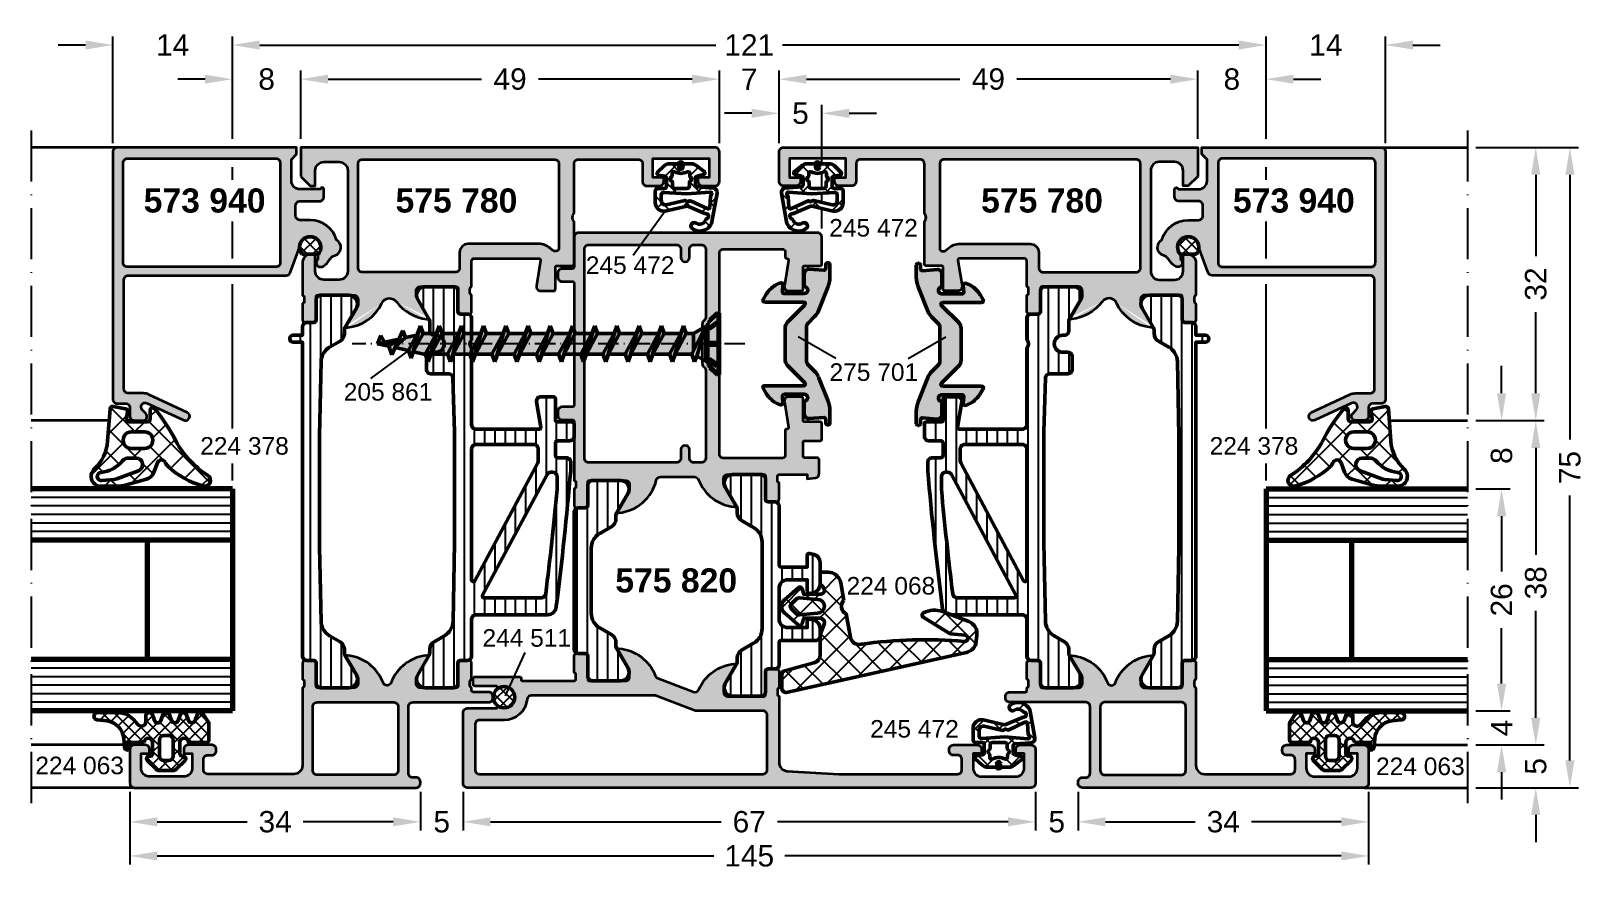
# Model space of a CAD drawing. Header units: millimetres. Extents: x 10 to 192, y 59 to 157.
import ezdxf

# ---------------------------------------------------------------- set-up
doc = ezdxf.new("R2010")
doc.units = ezdxf.units.MM
doc.header["$PDMODE"] = 1
doc.header["$PDSIZE"] = -0.001
doc.linetypes.add('ACAD_ISO10W100', pattern=[18, 12, -3, 0, -3])
doc.linetypes.add('Durchgehend', pattern=[0])
doc.layers.add('01_Stanzungen', color=7, linetype='Continuous', true_color=0xffffff)
for name, color, linetype, lineweight in [('S01_Bemaßung', 140, 'Continuous', 25), ('S02_Beschriftung', 40, 'Continuous', 25), ('S03_AL_Kontur', 255, 'Continuous', 35), ('S04_AL_Schraffur', 253, 'Continuous', 25), ('S05_EPDM_Kontur', 31, 'Continuous', 50), ('S06_EPDM_Schraffur', 43, 'Continuous', 25), ('S07_Isolation_Kontur', 91, 'Continuous', 50), ('S08_Isolation_Schraffur', 103, 'Continuous', 25), ('S09_KS_Kontur', 254, 'Continuous', 50), ('S13_Zubehör_Kontur', 32, 'Continuous', 50), ('S15_Glas_Kontur', 4, 'Continuous', 70), ('S18_Mittellinie', 10, 'ACAD_ISO10W100', 25), ('S23_Konstruktion_025', 7, 'Durchgehend', 25), ('S24_Konstruktion_050', 7, 'Durchgehend', 50), ('S27_Grau_13', 151, 'Continuous', 25)]:
    doc.layers.add(name, color=color, linetype=linetype, lineweight=lineweight)
doc.layers.add('Viewport4ForCustomObjects_0', color=7, linetype='Continuous')
doc.styles.add('1_1_H_Art', font='arialbd.ttf', dxfattribs={"height": 2.825})
doc.styles.add('1_1_N_Art', font='arial.ttf', dxfattribs={"height": 2.055})
doc.styles.add('Arial', font='arial.ttf')
doc.dimstyles.new('1 zu 1', dxfattribs={"dimtxt": 2.5, "dimasz": 3.2, "dimexe": 1, "dimexo": 1, "dimgap": 1.5, "dimtad": 0, "dimdec": 1, "dimrnd": 0.5, "dimdsep": 46, "dimtxsty": 'Arial', "dimcen": 0, "dimclrd": 256, "dimclre": 256, "dimclrt": 256, "dimadec": 0, "dimazin": 0, "dimtfac": 1, "dimtdec": 1, "dimtofl": 0, "dimtmove": 0, "dimatfit": 1, "dimfxl": 1, "dimtolj": 1, "dimlwd": 25, "dimlwe": 25, "dimarcsym": 0})
pattern_1 = [(90, (0, 0), (-1.2, 1e-16), [])]
pattern_2 = [(45, (0, 0), (-0.7071, 0.7071), []), (135, (0, 0), (-0.7071, -0.7071), [])]

msp = doc.modelspace()

# ---------------------------------------------------------------- texts
at = {"layer": 'S02_Beschriftung', "lineweight": 50}
for s, insert, char_height, attachment_point, style in [('573 940', (23.66, 138.8), 2.825, 1, '1_1_H_Art'), ('575 780', (53.14, 138.8), 2.825, 1, '1_1_H_Art'), ('575 780', (135.96, 138.8), 2.825, 3, '1_1_H_Art'), ('573 940', (165.44, 138.8), 2.825, 3, '1_1_H_Art'), ('245 472', (114.29, 135.22), 2.055, 3, '1_1_N_Art'), ('245 472', (85.79, 130.84), 2.055, 3, '1_1_N_Art'), ('275 701', (103.95, 118.31), 2.055, 1, '1_1_N_Art'), ('205 861', (47.08, 116), 2.055, 1, '1_1_N_Art'), ('224 378', (40.65, 109.67), 2.055, 3, '1_1_N_Art'), ('224 378', (148.45, 109.67), 2.055, 1, '1_1_N_Art'), ('575 820', (78.87, 94.29), 2.825, 1, '1_1_H_Art'), ('244 511', (63.32, 87.17), 2.055, 1, '1_1_N_Art'), ('245 472', (119.08, 76.52), 2.055, 3, '1_1_N_Art'), ('224 063', (21.35, 72.23), 2.055, 3, '1_1_N_Art'), ('224 063', (167.93, 72.13), 2.055, 1, '1_1_N_Art')]:
    msp.add_mtext(s, dxfattribs=dict(at, insert=insert, char_height=char_height, attachment_point=attachment_point, style=style))
at = {"layer": 'S02_Beschriftung', "lineweight": 50, "insert": (105.95, 93.28), "char_height": 2.055, "width": 10.1558, "attachment_point": 1, "style": '1_1_N_Art'}
msp.add_mtext('224 068', dxfattribs=at)

# ---------------------------------------------------------------- blocks, each defined once
blk = doc.blocks.new('224063_s')
at = {"layer": 'S06_EPDM_Schraffur'}
h = blk.add_hatch(dxfattribs=at)
h.set_pattern_fill('NETZ', color=256, angle=45)
h.set_pattern_definition([(45, (0, 0), (-0.70711, 0.70711), []), (135, (0, 0), (-0.70711, -0.70711), [])])
edge = h.paths.add_edge_path()
edge.add_arc((0.15, 1.3), 0.5, 0.0566, 179.9434)
edge.add_line((-0.35, 1.3), (-0.35, -0.01))
edge.add_arc((-0.05, -0.01), 0.3, 180, 279.7396)
edge.add_arc((0.05, -0.6), 0.3, -44.8904, 99.7396, ccw=False)
edge.add_line((0.27, -0.81), (-0.77, -1.85))
edge.add_arc((-1.13, -1.5), 0.5, 270, 314.9999, ccw=False)
edge.add_line((-1.13, -2), (-2.77, -2))
edge.add_arc((-2.77, -1.5), 0.5, 225.0001, 270, ccw=False)
edge.add_line((-3.12, -1.85), (-4.16, -0.81))
edge.add_arc((-3.95, -0.6), 0.3, 80.262, 224.8887, ccw=False)
edge.add_arc((-3.85, -0.01), 0.3, 260.262, 360)
edge.add_line((-3.55, -0.01), (-3.55, 1.3))
edge.add_arc((-4.05, 1.3), 0.5, 0.0566, 179.9434)
edge.add_line((-4.55, 1.3), (-6.65, 1.3))
edge.add_arc((-6.65, 1.6), 0.299, 179.7696, 270.2304, ccw=False)
edge.add_line((-6.95, 1.6), (-6.95, 3.6))
edge.add_line((-6.95, 3.6), (-6.29, 4.6))
edge.add_arc((-5.95, 4.4), 0.401, 30.1038, 150.0223, ccw=False)
edge.add_line((-5.6, 4.6), (-5.29, 3.8))
edge.add_arc((-4.95, 4), 0.401, 209.9739, 329.9)
edge.add_line((-4.6, 3.8), (-4.29, 4.6))
edge.add_arc((-3.95, 4.4), 0.401, 30.1037, 150.0223, ccw=False)
edge.add_line((-3.6, 4.6), (-3.29, 3.8))
edge.add_arc((-2.95, 4), 0.401, 209.9744, 329.8995)
edge.add_line((-2.6, 3.8), (-2.29, 4.6))
edge.add_arc((-1.95, 4.4), 0.401, 30.1037, 150.0223, ccw=False)
edge.add_line((-1.6, 4.6), (-1.29, 3.8))
edge.add_arc((-0.95, 4), 0.401, 209.9744, 329.8995)
edge.add_line((-0.6, 3.8), (-0.29, 4.6))
edge.add_arc((0.06, 4.39), 0.414, 18.8256, 148.9569, ccw=False)
edge.add_line((0.45, 4.52), (0.45, 3.7))
edge.add_arc((0.95, 3.7), 0.5, 180.0578, 317.9621)
edge.add_line((1.32, 3.36), (1.93, 4.02))
edge.add_arc((3.7, 2.4), 2.4, 90, 137.3265, ccw=False)
edge.add_line((3.7, 4.8), (6.09, 4.8))
edge.add_arc((6.09, 4.37), 0.426, -90.8728, 89.7963, ccw=False)
edge.add_line((6.09, 3.95), (5.01, 3.82))
edge.add_arc((5.27, 1.58), 2.25, 96.7217, 175.4011)
edge.add_line((3.03, 1.76), (2.95, 0.8))
edge.add_arc((2.55, 0.8), 0.399, -90.0953, 0.0953, ccw=False)
edge.add_line((2.55, 0.4), (2.55, 1.3))
edge.add_line((2.55, 1.3), (0.65, 1.3))
edge = h.paths.add_edge_path(flags=16)
edge.add_line((-2.25, -0.8), (-1.65, -0.8))
edge.add_arc((-1.65, -0.3), 0.5, 270.0205, 359.9795)
edge.add_line((-1.15, -0.3), (-1.15, 1.6))
edge.add_arc((-1.65, 1.6), 0.5, 0.0163, 89.9837)
edge.add_line((-1.65, 2.1), (-2.25, 2.1))
edge.add_arc((-2.25, 1.6), 0.5, 89.9997, 180.0003)
edge.add_line((-2.75, 1.6), (-2.75, -0.3))
edge.add_arc((-2.25, -0.3), 0.5, 180.0196, 269.9804)
at = {"layer": 'S05_EPDM_Kontur'}
for points in [[(0.65, 1.3, 0.999012), (-0.35, 1.3), (-0.35, -0.01, 0.464925), (0, -0.3, -0.730751), (0.27, -0.81), (-0.77, -1.85, -0.198912), (-1.13, -2), (-2.77, -2, -0.198912), (-3.12, -1.85), (-4.16, -0.81, -0.730728), (-3.9, -0.3, 0.464916), (-3.55, -0.01), (-3.55, 1.3, 0.999013), (-4.55, 1.3), (-6.65, 1.3, -0.416571), (-6.95, 1.6), (-6.95, 3.6), (-6.29, 4.6, -0.576876), (-5.6, 4.6), (-5.29, 3.8, 0.57692), (-4.6, 3.8), (-4.29, 4.6, -0.576877), (-3.6, 4.6), (-3.29, 3.8, 0.576915), (-2.6, 3.8), (-2.29, 4.6, -0.576877), (-1.6, 4.6), (-1.29, 3.8, 0.576915), (-0.6, 3.8), (-0.29, 4.6, -0.637876), (0.45, 4.52), (0.45, 3.7, 0.686666), (1.32, 3.36), (1.93, 4.02, -0.209487), (3.7, 4.8), (6.09, 4.8, -1.005856), (6.09, 3.95), (5.01, 3.82, 0.357458), (3.03, 1.76), (2.95, 0.8, -0.415188), (2.55, 0.4), (2.55, 1.3)], [(-2.25, -0.8), (-1.65, -0.8, 0.414004), (-1.15, -0.3), (-1.15, 1.6, 0.414047), (-1.65, 2.1), (-2.25, 2.1, 0.414217), (-2.75, 1.6), (-2.75, -0.3, 0.414013)]]:
    blk.add_lwpolyline(points, format="xyb", close=True, dxfattribs=at)
blk = doc.blocks.new('224378_s_8')
at = {"layer": 'S06_EPDM_Schraffur'}
h = blk.add_hatch(dxfattribs=at)
h.set_pattern_fill('NETZ', color=256, scale=2, angle=45, style=0)
h.set_pattern_definition([(45, (0, 0), (-1.41421, 1.41421), []), (135, (0, 0), (-1.41421, -1.41421), [])])
edge = h.paths.add_edge_path(flags=16)
edge.add_line((-0.16, -8.9), (1.31, -9.03))
edge.add_arc((1.35, -8.55), 0.482, 264.9614, 444.1942)
edge.add_arc((1.79, -4.28), 3.81, 219.7108, 264.1942, ccw=False)
edge.add_arc((-1.83, -7.29), 0.9, 39.7108, 90)
edge.add_line((-1.83, -6.39), (-2.72, -6.39))
edge.add_arc((-2.72, -7.16), 0.77, 90, 249.4472)
edge.add_line((-2.99, -7.88), (-0.45, -8.83))
edge.add_arc((-0.07, -7.8), 1.1, 249.4472, 264.9614)
edge = h.paths.add_edge_path()
edge.add_arc((-7.11, -6.6), 1, 313.9554, 340.5909)
edge.add_arc((-5.69, -7.1), 0.502, 16.2195, 160.5909, ccw=False)
edge.add_line((-5.21, -6.96), (-4.81, -8.02))
edge.add_arc((-3.53, -7.54), 1.37, 200.7948, 253.1264)
edge.add_line((-3.93, -8.85), (-1.45, -9.57))
edge.add_arc((-0.54, -6.22), 3.47, 254.7239, 269.1174)
edge.add_line((-0.59, -9.69), (1.28, -9.69))
edge.add_arc((1.38, -8.53), 1.16, 265.2091, 406.853)
edge.add_arc((5.6, -4.03), 5, 184.374, 226.853, ccw=False)
edge.add_line((0.61, -4.41), (0.32, -0.61))
edge.add_arc((0.02, -0.63), 0.3, 4.374, 101.4394)
edge.add_line((-0.04, -0.34), (-1.47, -0.63))
edge.add_arc((-1.41, -0.92), 0.3, 101.4394, 188.9326)
edge.add_line((-1.71, -0.97), (-1.58, -1.79))
edge.add_arc((-1.87, -1.85), 0.293, -91.1627, 11.6387, ccw=False)
edge.add_line((-1.87, -2.14), (-4.07, -2.14))
edge.add_arc((-4.08, -1.84), 0.296, 180.9849, 270.7575, ccw=False)
edge.add_line((-4.37, -1.85), (-4.37, -0.8))
edge.add_arc((-4.67, -0.8), 0.3, 0, 140.7033)
edge.add_arc((11.51, -14.04), 21.21, 140.7033, 152.9845)
edge.add_arc((-16.92, 0.68), 10.81, 302.4519, 331.9135, ccw=False)
edge.add_arc((-10.76, -9.01), 0.675, 122.4519, 284.5455)
edge.add_arc((-12.96, -0.53), 9.44, 284.5455, 313.9554)
edge = h.paths.add_edge_path(flags=16)
edge.add_line((-2.19, -3.32), (-3.69, -3.32))
edge.add_arc((-3.72, -4.29), 0.97, 88.4549, 271.5451)
edge.add_line((-3.69, -5.26), (-2.19, -5.26))
edge.add_arc((-2.16, -4.29), 0.97, 268.4549, 451.5451)
at = {"layer": 'S05_EPDM_Kontur'}
for points in [[(-6.41, -7.32, 0.116745), (-6.16, -6.94, -0.729021), (-5.21, -6.96), (-4.81, -8.02, 0.232393), (-3.93, -8.85), (-1.45, -9.57, 0.062886), (-0.59, -9.69), (1.28, -9.69, 0.710951), (2.18, -7.68, -0.187502), (0.61, -4.41), (0.32, -0.61, 0.450811), (-0.04, -0.34), (-1.47, -0.63, 0.401456), (-1.71, -0.97), (-1.58, -1.79, -0.481275), (-1.87, -2.14), (-4.07, -2.14, -0.413052), (-4.37, -1.85), (-4.37, -0.8, 0.70479), (-4.9, -0.61, 0.053638), (-7.39, -4.41, -0.129263), (-11.12, -8.44, 0.854787), (-10.59, -9.66, 0.129034)], [(-2.19, -3.32), (-3.69, -3.32, 1.027337), (-3.69, -5.26), (-2.19, -5.26, 1.027337)], [(-0.16, -8.9), (1.31, -9.03, 0.993328), (1.4, -8.07, -0.19657), (-1.14, -6.71, 0.223019), (-1.83, -6.39), (-2.72, -6.39, 0.834998), (-2.99, -7.88), (-0.45, -8.83, 0.067797)]]:
    blk.add_lwpolyline(points, format="xyb", close=True, dxfattribs=at)
blk = doc.blocks.new('245472_s_5')
at = {"layer": 'S06_EPDM_Schraffur'}
h = blk.add_hatch(dxfattribs=at)
h.set_pattern_fill('NETZ', color=256, scale=2, angle=225)
h.set_pattern_definition([(225, (412.1293, -8061.5932), (1.41421356, -1.41421356), []), (315, (412.1293, -8061.5932), (1.41421356, 1.41421356), [])])
h.paths.add_polyline_path([(5, -2.96, -0.466308), (3.83, -3.95), (1.32, -3.38, 0.19438), (1.1, -3.43), (-0.8, -4.23, -0.124552), (-0.9, -4.25, 0.953555), (-0.98, -4.83, -0.158143), (-0.88, -4.9, 0.393401), (0.16, -5.07, -0.804971), (0.7, -5.63, -0.555399), (-1.7, -4.91), (-2.23, -1.85, -0.442765), (-1.78, -1.26), (0.11, -1.12, 0.394867), (0.3, -0.92), (0.3, -0.05, 0.348874), (0.14, 0.14), (-0.65, 0.33, -0.634157), (-0.72, 0.68), (0.08, 1.29, -0.203452), (0.8, 1.6), (1.6, 1.6, 0.236068), (1.76, 1.68, -0.5), (2.24, 1.68, 0.236068), (2.4, 1.6), (3.28, 1.6, -0.190392), (3.97, 1.33), (4.74, 0.61, -0.623369), (4.63, 0.27), (3.87, 0.14, 0.368281), (3.7, -0.05), (3.7, -1.1, 0.414214), (3.9, -1.3), (4.7, -1.3, -0.414214), (5, -1.6)])
h.paths.add_polyline_path([(4.3, -2.06, 0.414214), (4, -1.76), (1.3, -1.95), (-1.43, -1.72, 0.737445), (-1.54, -2.08, -0.233752), (-1.45, -2.24), (-1.37, -3.51, 0.583183), (-1.06, -3.66), (0.81, -2.78, -0.356159), (1.06, -2.81, 0.446061), (1.36, -2.79, -0.276121), (1.55, -2.71), (3.71, -3.21, 0.466308), (4.3, -2.72)], flags=16)
h.paths.add_polyline_path([(3, -1), (3, -0.59, -0.243487), (3.08, -0.43), (3.18, -0.37, 0.537319), (3.18, -0.03), (3.12, 0.01, -0.243487), (3.03, 0.17), (3.03, 0.47, 0.563435), (2.74, 0.65, -0.241085), (1.26, 0.64, 0.557876), (0.97, 0.46), (0.97, 0.17, -0.243487), (0.88, 0.01), (0.82, -0.03, 0.537319), (0.82, -0.37), (0.92, -0.43, -0.243487), (1, -0.59), (1, -1, 0.414214), (1.3, -1.3), (2.7, -1.3, 0.414214)], flags=16)
h.paths.add_polyline_path([(2.25, 1.2, 1), (1.75, 1.2, 1)], flags=16)
at = {"layer": 'S09_KS_Kontur'}
h = blk.add_hatch(color=256, dxfattribs=at)
h.dxf.hatch_style = 1
h.paths.add_polyline_path([(2.25, 1.2, 1), (1.75, 1.2, 1)])
at = {"layer": 'S05_EPDM_Kontur'}
for points in [[(0.14, 0.14, -0.348874), (0.3, -0.05), (0.3, -0.92, -0.388879), (0.12, -1.12), (-1.78, -1.26, 0.442765), (-2.23, -1.85), (-1.7, -4.91, 0.555399), (0.7, -5.63, 0.804971), (0.16, -5.07, -0.388982), (-0.87, -4.91, 0.173384), (-0.98, -4.83, -0.954151), (-0.9, -4.25, 0.124081), (-0.8, -4.23), (1.1, -3.43, -0.19438), (1.32, -3.38), (3.83, -3.95, 0.466308), (5, -2.96), (5, -1.6, 0.414214), (4.7, -1.3), (3.9, -1.3, -0.414214), (3.7, -1.1), (3.7, -0.05, -0.368281), (3.87, 0.14), (4.63, 0.27, 0.623369), (4.74, 0.61), (3.97, 1.33, 0.190392), (3.28, 1.6), (2.4, 1.6, -0.236068), (2.24, 1.68, 0.5), (1.76, 1.68, -0.236068), (1.6, 1.6), (0.8, 1.6, 0.203452), (0.08, 1.29), (-0.72, 0.68, 0.634157), (-0.65, 0.33)], [(3.18, -0.03), (3.12, 0.01, -0.243487), (3.03, 0.17), (3.03, 0.47, 0.563435), (2.74, 0.65, -0.241085), (1.26, 0.64, 0.557876), (0.97, 0.46), (0.97, 0.17, -0.243487), (0.88, 0.01), (0.82, -0.03, 0.537319), (0.82, -0.37), (0.92, -0.43, -0.243487), (1, -0.59), (1, -1, 0.414214), (1.3, -1.3), (2.7, -1.3, 0.414214), (3, -1), (3, -0.59, -0.243487), (3.08, -0.43), (3.18, -0.37, 0.537319)], [(-1.37, -3.51, 0.583183), (-1.06, -3.66), (0.81, -2.78, -0.356159), (1.06, -2.81, 0.446061), (1.36, -2.79, -0.276121), (1.55, -2.71), (3.71, -3.21, 0.466308), (4.3, -2.72), (4.3, -2.06, 0.414214), (4, -1.76), (1.3, -1.95), (-1.43, -1.72, 0.737445), (-1.54, -2.08, -0.233752), (-1.45, -2.24)]]:
    blk.add_lwpolyline(points, format="xyb", close=True, dxfattribs=at)
blk.add_circle((2, 1.2), 0.25, dxfattribs=at)
blk = doc.blocks.new('224068_s_1')
at = {"layer": 'S06_EPDM_Schraffur'}
h = blk.add_hatch(dxfattribs=at)
h.set_pattern_fill('NETZ', color=256, scale=2, angle=45, style=0)
h.set_pattern_definition([(45, (-42.3002, -22.7), (-1.414214, 1.414214), []), (135, (-42.3002, -22.7), (-1.414214, -1.414214), [])])
edge = h.paths.add_edge_path()
edge.add_arc((4.96, -1.5), 0.971, 134.0059, 245.9941)
edge.add_line((4.56, -2.39), (5.05, -5.14))
edge.add_arc((6.03, -4.97), 1, 190.0023, 284.9989)
edge.add_arc((13.75, -60.11), 54.69, 85.1433, 97.8437, ccw=False)
edge.add_arc((18.43, -5.25), 0.372, 263.6648, 441.2462)
edge.add_line((18.48, -4.88), (16.74, -4.71))
edge.add_line((16.74, -4.71), (13.57, -2.79))
edge.add_arc((13.73, -2.53), 0.3, 116.1295, 238.8001, ccw=False)
edge.add_arc((14.92, -4.96), 3, 71.9566, 116.1295, ccw=False)
edge.add_line((15.85, -2.1), (18.91, -3.29))
edge.add_arc((18.36, -4.69), 1.5, -6.9874, 68.7998, ccw=False)
edge.add_line((19.85, -4.87), (19.73, -5.9))
edge.add_arc((18.3, -5.45), 1.5, 282.5014, 342.4995, ccw=False)
edge.add_line((18.62, -6.91), (-2.3, -11.55))
edge.add_arc((-2.49, -11.09), 0.5, 180.0019, 292.4977, ccw=False)
edge.add_line((-2.99, -11.09), (-2.99, -9.53))
edge.add_arc((-2.49, -9.53), 0.5, 104.9999, 180, ccw=False)
edge.add_line((-2.62, -9.05), (0.77, -8.14))
edge.add_arc((0.51, -7.18), 1, 285.0017, 359.9992)
edge.add_line((1.51, -7.18), (1.51, -4.84))
edge.add_line((1.51, -4.84), (1.96, -3.59))
edge.add_arc((1.5, -3.4), 0.5, 337.4989, 450.0009)
edge.add_line((1.5, -2.9), (-0.42, -2.9))
edge.add_line((-0.42, -2.9), (-0.59, -3.53))
edge.add_arc((-0.88, -3.45), 0.3, 228.3541, 344.9994, ccw=False)
edge.add_line((-1.08, -3.68), (-2.67, -2.26))
edge.add_arc((-2.02, -1.5), 1, 130.9097, 229.0903, ccw=False)
edge.add_line((-2.67, -0.74), (-1.08, 0.68))
edge.add_arc((-0.88, 0.45), 0.3, 15.0097, 131.6393, ccw=False)
edge.add_line((-0.59, 0.53), (-0.42, -0.1))
edge.add_line((-0.42, -0.1), (1.5, -0.1))
edge.add_arc((1.5, 0.4), 0.5, 269.9993, 405.0003)
edge.add_line((1.85, 0.75), (1.5, 1.11))
edge.add_line((1.5, 1.11), (1.5, 2.5))
edge.add_line((1.5, 2.5), (2.44, 2.5))
edge.add_arc((2.44, 1), 1.5, 10.0009, 89.9989, ccw=False)
edge.add_line((3.92, 1.26), (4.28, -0.81))
edge = h.paths.add_edge_path(flags=16)
edge.add_line((-0.9, -0.51), (1.2, -0.7))
at = {"layer": 'S05_EPDM_Kontur'}
for p, q in [((-1.9, -1.25), (-1.3, -0.66)), ((-1.3, -2.34), (-1.9, -1.75)), ((-0.9, -0.51), (1.2, -0.7)), ((1.2, -2.3), (-0.9, -2.49))]:
    blk.add_line(p, q, dxfattribs=at)
blk.add_lwpolyline([(4.28, -0.81, 0.531643), (4.56, -2.39), (5.05, -5.14, 0.439993), (6.29, -5.94, -0.055473), (18.38, -5.62, 0.979114), (18.48, -4.88), (16.74, -4.71), (13.57, -2.79, -0.592993), (13.6, -2.26, -0.195163), (15.85, -2.1), (18.91, -3.29, -0.343289), (19.85, -4.87), (19.73, -5.9, -0.267941), (18.62, -6.91), (-2.3, -11.55, -0.534487), (-2.99, -11.09), (-2.99, -9.53, -0.339455), (-2.62, -9.05), (0.77, -8.14, 0.339442), (1.51, -7.18), (1.51, -4.84), (1.96, -3.59, 0.534523), (1.5, -2.9), (-0.42, -2.9), (-0.59, -3.53, -0.557996), (-1.08, -3.68), (-2.67, -2.26, -0.456678), (-2.67, -0.74), (-1.08, 0.68, -0.557905), (-0.59, 0.53), (-0.42, -0.1), (1.5, -0.1, 0.668185), (1.85, 0.75), (1.5, 1.11), (1.5, 2.5), (2.44, 2.5, -0.363961), (3.92, 1.26)], format="xyb", close=True, dxfattribs=at)
for centre, radius, start, end in [((-1.65, -1.5), 0.348, 134.7272, 225.2728), ((-0.95, -1.01), 0.5, 84.8941, 135.0494), ((1.2, -1.5), 0.8, 270, 90), ((-0.95, -1.99), 0.5, 224.9506, 275.1064)]:
    blk.add_arc(centre, radius, start, end, dxfattribs=at)
blk = doc.blocks.new('205861_s')
at = {"layer": '01_Stanzungen'}
h = blk.add_hatch(color=256, dxfattribs=at)
h.dxf.hatch_style = 1
h.paths.add_polyline_path([(0.99, -39.64), (0, -40), (0.18, -39.18)])
h.paths.add_polyline_path([(0.49, -37.53), (0.55, -37.5), (0.18, -39.18), (0, -40), (0, -38.27)])
h.paths.add_polyline_path([(0, -38.27), (0, -40), (-0.29, -38.7)])
h.paths.add_polyline_path([(0, -37.76), (0, -38.27), (-0.29, -38.7), (-1.28, -38.34)])
h.paths.add_polyline_path([(0.72, -36.74), (1.56, -37.04), (0, -37.76), (0, -37.55)])
h.paths.add_polyline_path([(0.49, -37.53), (0, -38.27), (0, -37.76)])
h.paths.add_polyline_path([(0, -35.97), (0, -37.55), (-0.32, -37.9), (-0.45, -37.96), (-0.8, -36.4)])
h.paths.add_polyline_path([(1.02, -35.42), (0.72, -36.74), (0, -37.55), (0, -35.97)])
h.paths.add_polyline_path([(0, -37.55), (0, -37.76), (-0.32, -37.9)])
h.paths.add_polyline_path([(0, -35.59), (0, -35.97), (-0.8, -36.4), (-1.7, -36.07)])
h.paths.add_polyline_path([(2.1, -34.99), (1.2, -35.32), (0, -35.97), (0, -35.59)])
h.paths.add_polyline_path([(1.2, -34.66), (2.1, -34.99), (0, -35.59), (0, -35.31)])
h.paths.add_polyline_path([(0, -35.31), (0, -35.59), (-1.7, -36.07), (-0.8, -35.75)])
h.paths.add_polyline_path([(0, -33.77), (0, -35.31), (-0.8, -35.75), (-0.93, -35.8), (-1.2, -34.59), (-1.2, -34.42)])
h.paths.add_polyline_path([(1.2, -33.12), (1.2, -34.66), (0, -35.31), (0, -33.77)])
h.paths.add_polyline_path([(2.1, -32.79), (1.2, -33.12), (0, -33.77), (0, -33.44)])
h.paths.add_polyline_path([(0, -33.44), (0, -33.77), (-1.2, -34.42), (-2.1, -34.09)])
h.paths.add_polyline_path([(0, -33.11), (0, -33.44), (-2.1, -34.09), (-1.2, -33.76)])
h.paths.add_polyline_path([(1.2, -32.46), (2.1, -32.79), (0, -33.44), (0, -33.11)])
h.paths.add_polyline_path([(0, -31.17), (0, -33.11), (-1.2, -33.76), (-1.2, -31.82)])
h.paths.add_polyline_path([(1.2, -30.52), (1.2, -32.47), (1.2, -32.46), (0, -33.11), (0, -31.17)])
h.paths.add_polyline_path([(0, -28.57), (0, -30.51), (-1.2, -31.16), (-1.2, -29.22)])
h.paths.add_polyline_path([(1.2, -27.92), (1.2, -29.86), (0, -30.51), (0, -28.57)])
h.paths.add_polyline_path([(1.2, -25.32), (1.2, -27.26), (0, -27.91), (0, -25.97)])
h.paths.add_polyline_path([(0, -25.97), (0, -27.91), (-1.2, -28.56), (-1.2, -26.62)])
h.paths.add_polyline_path([(0, -23.37), (0, -25.31), (-1.2, -25.96), (-1.2, -24.02)])
h.paths.add_polyline_path([(1.2, -22.72), (1.2, -24.66), (0, -25.31), (0, -23.37)])
h.paths.add_polyline_path([(1.2, -20.12), (1.2, -22.06), (0, -22.71), (0, -20.77)])
h.paths.add_polyline_path([(0, -20.77), (0, -22.71), (-1.2, -23.36), (-1.2, -21.42)])
h.paths.add_polyline_path([(0, -18.17), (0, -20.12), (-1.2, -20.76), (-1.2, -18.82)])
h.paths.add_polyline_path([(1.2, -17.52), (1.2, -19.46), (0, -20.12), (0, -18.17)])
h.paths.add_polyline_path([(1.2, -14.92), (1.2, -16.86), (0, -17.52), (0, -15.57)])
h.paths.add_polyline_path([(0, -15.57), (0, -17.52), (-1.2, -18.17), (-1.2, -16.22)])
h.paths.add_polyline_path([(0, -12.97), (0, -14.92), (-1.2, -15.57), (-1.2, -13.62)])
h.paths.add_polyline_path([(1.2, -12.32), (1.2, -14.27), (0, -14.92), (0, -12.97)])
h.paths.add_polyline_path([(1.2, -9.72), (1.2, -11.67), (0, -12.32), (0, -10.37)])
h.paths.add_polyline_path([(0, -10.37), (0, -12.32), (-1.2, -12.97), (-1.2, -11.02)])
h.paths.add_polyline_path([(0, -7.77), (0, -9.72), (-1.2, -10.37), (-1.2, -8.42)])
h.paths.add_polyline_path([(1.2, -7.12), (1.2, -9.07), (0, -9.72), (0, -7.77)])
h.paths.add_polyline_path([(0, -5.17), (0, -7.12), (-1.2, -7.77), (-1.2, -5.82)])
h.paths.add_polyline_path([(1.2, -4.52), (1.2, -6.47), (0, -7.12), (0, -5.17)])
h.paths.add_polyline_path([(0, -3.04), (0, -4.52), (-1.2, -5.17), (-1.2, -3.22), (-0.84, -3.04)])
h.paths.add_polyline_path([(1.2, -3.04), (1.2, -3.87), (0, -4.52), (0, -3.04)])
h.paths.add_polyline_path([(2.02, -1.62), (1.2, -3.04), (0, -3.04), (0, -2.63)])
h.paths.add_polyline_path([(0, -1.58), (0, -2.21), (-1.43, -2.65), (-2.05, -1.58)])
h.paths.add_polyline_path([(-0.15, -0.15), (-0.15, -0.35), (-0.15, -1.15), (0, -1.15), (0, -1.35), (-2.4, -1.35), (-3.6, -0.15), (-2.65, -0.15), (-2.65, -0.35), (-2.08, -1.15), (-1.73, -1.15), (-2.44, -0.15)])
h.paths.add_polyline_path([(2.44, -0.15), (1.73, -1.15), (1.94, -1.15), (2.65, -0.15), (3.6, -0.15), (2.4, -1.35), (0, -1.35), (0, -1.15), (0.15, -1.15), (0.15, -0.15)])
h.paths.add_polyline_path([(0, 0), (0, -0.25), (-0.15, -0.35), (-0.15, -0.15), (-2.44, -0.15), (-2.65, -0.35), (-2.65, -0.15), (-3.6, -0.15), (-3.6, 0)])
h.paths.add_polyline_path([(3.6, 0), (3.6, -0.15), (2.65, -0.15), (2.44, -0.35), (2.44, -0.15), (0.15, -0.15), (0, -0.25), (0, 0)])
h.paths.add_polyline_path([(0.15, -0.15), (0.15, -1.15), (0, -1.15), (0, -0.25)])
h.paths.add_polyline_path([(0, -0.25), (0, -1.15), (-0.15, -1.15), (-0.15, -0.35)], flags=17)
h.paths.add_polyline_path([(2.44, -0.15), (2.44, -0.35), (1.87, -1.15), (1.73, -1.15)], flags=17)
h.paths.add_polyline_path([(2.44, -0.35), (2.65, -0.15), (1.94, -1.15), (1.87, -1.15)], flags=17)
h.paths.add_polyline_path([(3.6, -0.15), (3.6, -0.35), (2.8, -1.15), (2.6, -1.15)])
h.paths.add_polyline_path([(-2.6, -1.15), (-2.8, -1.15), (-3.6, -0.35), (-3.6, -0.15)], flags=17)
h.paths.add_polyline_path([(-1.73, -1.15), (-2.08, -1.15), (-2.65, -0.35), (-2.44, -0.15)], flags=17)
h.paths.add_polyline_path([(2.1, -1.35), (2.05, -1.58), (0, -1.58), (0, -1.35)])
h.paths.add_polyline_path([(2.05, -1.58), (0, -2.21), (0, -1.58)])
h.paths.add_polyline_path([(2.05, -1.58), (2.1, -1.59), (2.02, -1.62), (0, -2.63), (0, -2.21)])
h.paths.add_polyline_path([(0, -2.21), (0, -2.63), (-1.2, -3.22), (-2.1, -2.89), (-1.43, -2.65)])
h.paths.add_polyline_path([(0, -2.63), (0, -3.04), (-0.84, -3.04)])
h.paths.add_polyline_path([(0, -1.35), (0, -1.58), (-2.05, -1.58), (-2.1, -1.35)])
h.paths.add_polyline_path([(0, -4.84), (0, -5.17), (-1.2, -5.82), (-2.1, -5.49)])
h.paths.add_polyline_path([(1.2, -3.87), (2.1, -4.19), (0, -4.84), (0, -4.52)])
h.paths.add_polyline_path([(0, -4.52), (0, -4.84), (-2.1, -5.49), (-1.2, -5.17)])
h.paths.add_polyline_path([(2.1, -4.19), (1.2, -4.52), (0, -5.17), (0, -4.84)])
h.paths.add_polyline_path([(1.2, -6.47), (2.1, -6.79), (0, -7.44), (0, -7.12)])
h.paths.add_polyline_path([(0, -7.44), (0, -7.77), (-1.2, -8.42), (-2.1, -8.09)])
h.paths.add_polyline_path([(0, -7.12), (0, -7.44), (-2.1, -8.09), (-1.2, -7.77)])
h.paths.add_polyline_path([(2.1, -6.79), (1.2, -7.12), (0, -7.77), (0, -7.44)])
h.paths.add_polyline_path([(1.2, -9.07), (2.1, -9.39), (0, -10.04), (0, -9.72)])
h.paths.add_polyline_path([(0, -10.04), (0, -10.37), (-1.2, -11.02), (-2.1, -10.69)])
h.paths.add_polyline_path([(0, -9.72), (0, -10.04), (-2.1, -10.69), (-1.2, -10.37)])
h.paths.add_polyline_path([(2.1, -9.39), (1.2, -9.72), (0, -10.37), (0, -10.04)])
h.paths.add_polyline_path([(1.2, -11.67), (2.1, -11.99), (0, -12.64), (0, -12.32)])
h.paths.add_polyline_path([(0, -12.64), (0, -12.97), (-1.2, -13.62), (-2.1, -13.29)])
h.paths.add_polyline_path([(0, -12.32), (0, -12.64), (-2.1, -13.29), (-1.2, -12.97)])
h.paths.add_polyline_path([(2.1, -11.99), (1.2, -12.32), (0, -12.97), (0, -12.64)])
h.paths.add_polyline_path([(1.2, -14.27), (2.1, -14.59), (0, -15.24), (0, -14.92)])
h.paths.add_polyline_path([(0, -15.24), (0, -15.57), (-1.2, -16.22), (-2.1, -15.89)])
h.paths.add_polyline_path([(0, -14.92), (0, -15.24), (-2.1, -15.89), (-1.2, -15.57)])
h.paths.add_polyline_path([(2.1, -14.59), (1.2, -14.92), (0, -15.57), (0, -15.24)])
h.paths.add_polyline_path([(1.2, -16.87), (2.1, -17.19), (0, -17.84), (0, -17.52)])
h.paths.add_polyline_path([(0, -17.84), (0, -18.17), (-1.2, -18.82), (-2.1, -18.49)])
h.paths.add_polyline_path([(0, -17.52), (0, -17.84), (-2.1, -18.49), (-1.2, -18.17)])
h.paths.add_polyline_path([(2.1, -17.19), (1.2, -17.52), (0, -18.17), (0, -17.84)])
h.paths.add_polyline_path([(0, -20.44), (0, -20.77), (-1.2, -21.42), (-2.1, -21.09)])
h.paths.add_polyline_path([(1.2, -19.47), (2.1, -19.79), (0, -20.44), (0, -20.12)])
h.paths.add_polyline_path([(0, -20.12), (0, -20.44), (-2.1, -21.09), (-1.2, -20.76)])
h.paths.add_polyline_path([(2.1, -19.79), (1.2, -20.12), (0, -20.77), (0, -20.44)])
h.paths.add_polyline_path([(1.2, -22.06), (2.1, -22.39), (0, -23.04), (0, -22.71)])
h.paths.add_polyline_path([(0, -23.04), (0, -23.37), (-1.2, -24.02), (-2.1, -23.69)])
h.paths.add_polyline_path([(0, -22.71), (0, -23.04), (-2.1, -23.69), (-1.2, -23.36)])
h.paths.add_polyline_path([(2.1, -22.39), (1.2, -22.72), (0, -23.37), (0, -23.04)])
h.paths.add_polyline_path([(1.2, -24.66), (2.1, -24.99), (0, -25.64), (0, -25.31)])
h.paths.add_polyline_path([(0, -25.64), (0, -25.97), (-1.2, -26.62), (-2.1, -26.29)])
h.paths.add_polyline_path([(0, -25.31), (0, -25.64), (-2.1, -26.29), (-1.2, -25.96)])
h.paths.add_polyline_path([(2.1, -24.99), (1.2, -25.32), (0, -25.97), (0, -25.64)])
h.paths.add_polyline_path([(0, -28.24), (0, -28.57), (-1.2, -29.22), (-2.1, -28.89)])
h.paths.add_polyline_path([(0, -27.91), (0, -28.24), (-2.1, -28.89), (-1.2, -28.56)])
h.paths.add_polyline_path([(1.2, -27.26), (2.1, -27.59), (0, -28.24), (0, -27.91)])
h.paths.add_polyline_path([(2.1, -27.59), (1.2, -27.92), (0, -28.57), (0, -28.24)])
h.paths.add_polyline_path([(0, -30.84), (0, -31.17), (-1.2, -31.82), (-2.1, -31.49)])
h.paths.add_polyline_path([(0, -30.51), (0, -30.84), (-2.1, -31.49), (-1.2, -31.16)])
h.paths.add_polyline_path([(1.2, -29.86), (2.1, -30.19), (0, -30.84), (0, -30.51)])
h.paths.add_polyline_path([(2.1, -30.19), (1.2, -30.52), (0, -31.17), (0, -30.84)])
at = {"layer": 'S13_Zubehör_Kontur'}
for p, q in [((-3.6, 0), (-3.6, -0.35)), ((-3.6, 0), (3.6, 0)), ((-2.4, -1.35), (-3.6, -0.15)), ((-3.6, -0.15), (-2.65, -0.15)), ((-3.6, -0.35), (-2.8, -1.15)), ((-2.8, -1.15), (-2.6, -1.15)), ((-2.65, -0.15), (-2.65, -0.35)), ((-2.44, -0.15), (-2.65, -0.35)), ((-2.65, -0.35), (-2.08, -1.15)), ((-1.73, -1.15), (-2.44, -0.15)), ((-2.44, -0.15), (-0.15, -0.15)), ((2.4, -1.35), (-2.4, -1.35)), ((-2.1, -1.35), (-2.05, -1.58)), ((-2.08, -1.15), (-1.73, -1.15)), ((-2.05, -1.58), (2.05, -1.58)), ((-2.05, -1.58), (-1.43, -2.65)), ((2.05, -1.58), (-1.43, -2.65)), ((2.02, -1.62), (-1.2, -3.22)), ((-0.15, -0.15), (-0.15, -0.35)), ((-0.15, -0.35), (0.15, -0.15)), ((-0.15, -1.15), (-0.15, -0.35)), ((0.15, -1.15), (-0.15, -1.15)), ((0.15, -0.15), (0.15, -1.15)), ((0.15, -0.15), (2.44, -0.15)), ((2.02, -1.62), (1.2, -3.04)), ((1.73, -1.15), (2.44, -0.15)), ((1.94, -1.15), (1.73, -1.15)), ((2.44, -0.35), (1.87, -1.15)), ((2.65, -0.15), (1.94, -1.15)), ((2.1, -1.59), (2.02, -1.62)), ((2.1, -1.35), (2.05, -1.58)), ((2.1, -1.59), (2.05, -1.58)), ((3.6, -0.15), (2.4, -1.35)), ((2.44, -0.15), (2.44, -0.35)), ((2.44, -0.35), (2.65, -0.15)), ((2.6, -1.15), (2.8, -1.15)), ((2.65, -0.15), (3.6, -0.15)), ((2.8, -1.15), (3.6, -0.35)), ((3.6, 0), (3.6, -0.15)), ((3.6, -0.35), (3.6, -0.15)), ((-2.1, -2.89), (-1.43, -2.65)), ((-2.1, -2.89), (-1.2, -3.22)), ((-1.2, -3.22), (-1.2, -5.17)), ((-0.84, -3.04), (1.2, -3.04)), ((1.2, -3.04), (1.2, -3.87)), ((-2.1, -5.49), (2.1, -4.19)), ((-2.1, -5.49), (-1.2, -5.17)), ((1.2, -3.87), (-1.2, -5.17)), ((1.2, -4.52), (-1.2, -5.82)), ((2.1, -4.19), (1.2, -3.87)), ((2.1, -4.19), (1.2, -4.52)), ((1.2, -4.52), (1.2, -6.47)), ((-2.1, -5.49), (-1.2, -5.82)), ((-2.1, -8.09), (2.1, -6.79)), ((-1.2, -7.77), (-1.2, -5.82)), ((1.2, -6.47), (-1.2, -7.77)), ((1.2, -7.12), (-1.2, -8.42)), ((2.1, -6.79), (1.2, -6.47)), ((2.1, -6.79), (1.2, -7.12)), ((1.2, -7.12), (1.2, -9.07)), ((-2.1, -8.09), (-1.2, -7.77)), ((-2.1, -8.09), (-1.2, -8.42)), ((-1.2, -10.37), (-1.2, -8.42)), ((1.2, -9.07), (-1.2, -10.37)), ((2.1, -9.39), (1.2, -9.07)), ((-2.1, -10.69), (2.1, -9.39)), ((-2.1, -10.69), (-1.2, -10.37)), ((-2.1, -10.69), (-1.2, -11.02)), ((1.2, -9.72), (-1.2, -11.02)), ((2.1, -9.39), (1.2, -9.72)), ((1.2, -11.67), (1.2, -9.72)), ((-2.1, -13.29), (2.1, -11.99)), ((-1.2, -11.02), (-1.2, -12.97)), ((1.2, -11.67), (-1.2, -12.97)), ((1.2, -12.32), (-1.2, -13.62)), ((2.1, -11.99), (1.2, -11.67)), ((2.1, -11.99), (1.2, -12.32)), ((1.2, -12.32), (1.2, -14.27)), ((-2.1, -13.29), (-1.2, -12.97)), ((-2.1, -13.29), (-1.2, -13.62)), ((-1.2, -13.62), (-1.2, -15.57)), ((1.2, -14.27), (-1.2, -15.57)), ((2.1, -14.59), (1.2, -14.27)), ((-2.1, -15.89), (2.1, -14.59)), ((-2.1, -15.89), (-1.2, -15.57)), ((-2.1, -15.89), (-1.2, -16.22)), ((1.2, -14.92), (-1.2, -16.22)), ((-1.2, -16.22), (-1.2, -18.17)), ((2.1, -14.59), (1.2, -14.92)), ((1.2, -14.92), (1.2, -16.87)), ((-2.1, -18.49), (2.1, -17.19)), ((-2.1, -18.49), (-1.2, -18.17)), ((1.2, -16.87), (-1.2, -18.17)), ((1.2, -17.52), (-1.2, -18.82)), ((2.1, -17.19), (1.2, -16.87)), ((2.1, -17.19), (1.2, -17.52)), ((1.2, -17.52), (1.2, -19.47)), ((-2.1, -18.49), (-1.2, -18.82)), ((-2.1, -21.09), (2.1, -19.79)), ((-1.2, -18.82), (-1.2, -20.76)), ((1.2, -19.47), (-1.2, -20.76)), ((2.1, -19.79), (1.2, -19.47)), ((2.1, -19.79), (1.2, -20.12)), ((-2.1, -21.09), (-1.2, -20.76)), ((-2.1, -21.09), (-1.2, -21.42)), ((1.2, -20.12), (-1.2, -21.42)), ((-1.2, -21.42), (-1.2, -23.36)), ((1.2, -20.12), (1.2, -22.07)), ((-2.1, -23.69), (2.1, -22.39)), ((-2.1, -23.69), (-1.2, -23.36)), ((1.2, -22.06), (-1.2, -23.36)), ((1.2, -22.72), (-1.2, -24.02)), ((2.1, -22.39), (1.2, -22.06)), ((2.1, -22.39), (1.2, -22.72)), ((1.2, -22.72), (1.2, -24.67)), ((-2.1, -23.69), (-1.2, -24.02)), ((-2.1, -26.29), (2.1, -24.99)), ((-1.2, -24.02), (-1.2, -25.96)), ((1.2, -24.66), (-1.2, -25.96)), ((1.2, -25.32), (-1.2, -26.62)), ((2.1, -24.99), (1.2, -24.66)), ((2.1, -24.99), (1.2, -25.32)), ((1.2, -25.32), (1.2, -27.27)), ((-2.1, -26.29), (-1.2, -25.96)), ((-2.1, -26.29), (-1.2, -26.62)), ((-1.2, -26.62), (-1.2, -28.56)), ((1.2, -27.26), (-1.2, -28.56)), ((2.1, -27.59), (1.2, -27.26)), ((-2.1, -28.89), (2.1, -27.59)), ((-2.1, -28.89), (-1.2, -28.56)), ((-2.1, -28.89), (-1.2, -29.22)), ((1.2, -27.92), (-1.2, -29.22)), ((2.1, -27.59), (1.2, -27.92)), ((1.2, -27.92), (1.2, -29.87)), ((-2.1, -31.49), (2.1, -30.19)), ((-1.2, -29.22), (-1.2, -31.16)), ((1.2, -29.86), (-1.2, -31.16)), ((1.2, -30.52), (-1.2, -31.82)), ((2.1, -30.19), (1.2, -29.86)), ((2.1, -30.19), (1.2, -30.52)), ((1.2, -30.52), (1.2, -32.47)), ((-2.1, -31.49), (-1.2, -31.16)), ((-2.1, -31.49), (-1.2, -31.82)), ((-1.2, -31.82), (-1.2, -33.76)), ((1.2, -32.46), (-1.2, -33.76)), ((2.1, -32.79), (1.2, -32.46)), ((-2.1, -34.09), (2.1, -32.79)), ((-2.1, -34.09), (-1.2, -33.76)), ((-2.1, -34.09), (-1.2, -34.42)), ((1.2, -33.12), (-1.2, -34.42)), ((-1.2, -34.42), (-1.2, -34.59)), ((2.1, -32.79), (1.2, -33.12)), ((1.2, -33.12), (1.2, -34.67)), ((-1.7, -36.07), (2.1, -34.99)), ((-1.7, -36.07), (-0.8, -35.75)), ((-1.7, -36.07), (-0.8, -36.4)), ((-1.2, -34.59), (-0.93, -35.8)), ((-0.93, -35.8), (-0.93, -35.8)), ((1.2, -34.66), (-0.8, -35.75)), ((1.2, -35.32), (-0.8, -36.4)), ((0.72, -36.74), (1.02, -35.42)), ((1.02, -35.42), (1.02, -35.42)), ((2.1, -34.99), (1.2, -34.66)), ((2.1, -34.99), (1.2, -35.32)), ((-1.28, -38.34), (1.56, -37.04)), ((-0.8, -36.4), (-0.45, -37.96)), ((-0.32, -37.9), (0.72, -36.74)), ((-0.29, -38.7), (0.49, -37.53)), ((0.18, -39.18), (0.55, -37.5)), ((1.56, -37.04), (0.72, -36.74)), ((-1.28, -38.34), (-0.29, -38.7)), ((-0.29, -38.7), (0, -40)), ((0, -40), (0.18, -39.18)), ((0, -40), (0.99, -39.64)), ((0.99, -39.64), (0.18, -39.18))]:
    blk.add_line(p, q, dxfattribs=at)
at = {"layer": 'S18_Mittellinie', "ltscale": 0.2}
blk.add_line((0, 3), (0, -43), dxfattribs=at)
blk = doc.blocks.new('245472_s')
at = {"layer": 'S06_EPDM_Schraffur'}
h = blk.add_hatch(dxfattribs=at)
h.set_pattern_fill('NETZ', color=256, scale=2, angle=45)
h.set_pattern_definition([(45, (48.5424, -140.101), (-1.414214, 1.414214), []), (135, (48.5424, -140.101), (-1.414214, -1.414214), [])])
h.paths.add_polyline_path([(4.74, 0.61), (3.97, 1.33, 0.190392), (3.28, 1.6), (2.4, 1.6, -0.236068), (2.24, 1.68, 0.5), (1.76, 1.68, -0.236068), (1.6, 1.6), (0.8, 1.6, 0.203452), (0.08, 1.29), (-0.72, 0.68, 0.634157), (-0.65, 0.33), (0.14, 0.14, -0.348874), (0.3, -0.05), (0.3, -0.92, -0.388879), (0.12, -1.12), (-1.78, -1.26, 0.442765), (-2.23, -1.85), (-1.64, -5.21, 0.555399), (0.75, -5.93, 0.804971), (0.21, -5.36, -0.532691), (-0.88, -4.98, 0.232984), (-1.01, -4.86, -0.922839), (-0.9, -4.25, 0.124081), (-0.8, -4.23), (1.1, -3.43, -0.19438), (1.32, -3.38), (3.83, -3.95, 0.466308), (5, -2.96), (5, -1.6, 0.414214), (4.7, -1.3), (3.9, -1.3, -0.414214), (3.7, -1.1), (3.7, -0.05, -0.368281), (3.87, 0.14), (4.63, 0.27, 0.623369)])
h.paths.add_polyline_path([(0.97, 0.46, -0.557876), (1.26, 0.64, 0.241085), (2.74, 0.65, -0.563435), (3.03, 0.47), (3.03, 0.17, 0.243487), (3.12, 0.01), (3.18, -0.03, -0.517664), (3.19, -0.36), (3.08, -0.43, 0.243487), (3, -0.59), (3, -1, -0.414214), (2.7, -1.3), (1.3, -1.3, -0.414214), (1, -1), (1, -0.59, 0.243487), (0.92, -0.43), (0.82, -0.37, -0.517664), (0.81, -0.04), (0.88, 0.01, 0.243487), (0.97, 0.17)], flags=16)
h.paths.add_polyline_path([(1.75, 1.2, -1), (2.25, 1.2, -1)], flags=16)
h.paths.add_polyline_path([(1.3, -1.95), (4, -1.76, -0.414214), (4.3, -2.06), (4.3, -2.72, -0.466308), (3.71, -3.21), (1.55, -2.71, 0.276121), (1.36, -2.79, -0.446061), (1.06, -2.81, 0.356159), (0.81, -2.78), (-1.06, -3.66, -0.573655), (-1.37, -3.51), (-1.45, -2.23, 0.226235), (-1.54, -2.08, -0.737445), (-1.43, -1.72)], flags=16)
at = {"layer": 'S09_KS_Kontur'}
h = blk.add_hatch(color=256, dxfattribs=at)
h.dxf.hatch_style = 1
h.paths.add_polyline_path([(2.25, 1.2, 1), (1.75, 1.2, 1)])
at = {"layer": 'S05_EPDM_Kontur'}
for points in [[(0.14, 0.14), (-0.65, 0.33, -0.634157), (-0.72, 0.68), (0.08, 1.29, -0.203452), (0.8, 1.6), (1.6, 1.6, 0.236068), (1.76, 1.68, -0.5), (2.24, 1.68, 0.236068), (2.4, 1.6), (3.28, 1.6, -0.190392), (3.97, 1.33), (4.74, 0.61, -0.623369), (4.63, 0.27), (3.87, 0.14, 0.368281), (3.7, -0.05), (3.7, -1.1, 0.414214), (3.9, -1.3), (4.7, -1.3, -0.414214), (5, -1.6), (5, -2.96, -0.466308), (3.83, -3.95), (1.32, -3.38, 0.19438), (1.1, -3.43), (-0.8, -4.23, -0.124081), (-0.9, -4.25, 0.907151), (-1.02, -4.86, -0.247172), (-0.88, -4.98, 0.532691), (0.21, -5.36, -0.804971), (0.75, -5.93, -0.555399), (-1.64, -5.21), (-2.23, -1.85, -0.442765), (-1.78, -1.26), (0.12, -1.12, 0.388879), (0.3, -0.92), (0.3, -0.05, 0.348874)], [(3.18, -0.03), (3.12, 0.01, -0.243487), (3.03, 0.17), (3.03, 0.47, 0.563435), (2.74, 0.65, -0.241085), (1.26, 0.64, 0.557876), (0.97, 0.46), (0.97, 0.17, -0.243487), (0.88, 0.01), (0.82, -0.03, 0.537319), (0.82, -0.37), (0.92, -0.43, -0.243487), (1, -0.59), (1, -1, 0.414214), (1.3, -1.3), (2.7, -1.3, 0.414214), (3, -1), (3, -0.59, -0.243487), (3.08, -0.43), (3.18, -0.37, 0.537319)], [(-1.37, -3.51, 0.583183), (-1.06, -3.66), (0.81, -2.78, -0.356159), (1.06, -2.81, 0.446061), (1.36, -2.79, -0.276121), (1.55, -2.71), (3.71, -3.21, 0.466308), (4.3, -2.72), (4.3, -2.06, 0.414214), (4, -1.76), (1.3, -1.95), (-1.43, -1.72, 0.737445), (-1.54, -2.08, -0.233752), (-1.45, -2.24)]]:
    blk.add_lwpolyline(points, format="xyb", close=True, dxfattribs=at)
blk.add_circle((2, 1.2), 0.25, dxfattribs=at)
blk = doc.blocks.new('587290_s')
at = {"layer": 'S04_AL_Schraffur'}
h = blk.add_hatch(color=256, dxfattribs=at)
h.dxf.hatch_style = 1
h.paths.add_polyline_path([(-20.2, 11.7, -0.317837), (-20.4, 11.98), (-20.4, 12.42, -0.317837), (-20.2, 12.7), (-20.2, 14.6, 0.414214), (-20.5, 14.9), (-21.49, 14.9, 0.414214), (-21.79, 14.6), (-21.79, 11.9, -0.414214), (-21.99, 11.7), (-26.2, 11.7, -0.414214), (-26.7, 12.2), (-26.7, 12.9), (-25.32, 15.29, 0.610538), (-25.45, 15.5, 0.284293), (-29.63, 12.31, -0.688604), (-30.57, 12.31, 0.284293), (-34.75, 15.5, 0.610538), (-34.88, 15.29), (-33.5, 12.9), (-33.5, 12.2, -0.414214), (-34, 11.7), (-38.21, 11.7, -0.414214), (-38.41, 11.9), (-38.41, 14.6, 0.414214), (-38.71, 14.9), (-39.7, 14.9, 0.414214), (-40, 14.6), (-40, 12.7, -0.317837), (-39.8, 12.42), (-39.8, 11.98, -0.317837), (-40, 11.7), (-40, 11.4, -0.414214), (-40.2, 11.2), (-42, 11.2, 0.414214), (-42.5, 10.7), (-42.5, 10.5, 0.414214), (-42, 10), (-33.1, 10, -0.414214), (-32.6, 9.5), (-32.6, 1.7, -0.414214), (-33.1, 1.2), (-33.5, 1.2, 0.414214), (-34, 0.7), (-34, 0.5, 0.414214), (-33.5, 0), (-0.5, 0, 0.414214), (0, 0.5), (0, 4.5, 0.414214), (-0.5, 5), (-1.8, 5, 0.414214), (-2.3, 4.5), (-2.3, 4), (-1.3, 4), (-1.3, 2.3, -0.414214), (-2.3, 1.3), (-6.3, 1.3, -0.414214), (-7.3, 2.3), (-7.3, 4), (-6.3, 4), (-6.3, 4.5, 0.414214), (-6.8, 5), (-9.6, 5, 0.414214), (-10.1, 4.5), (-10.1, 4.3, 0.414214), (-9.6, 3.8), (-9.1, 3.8, -0.414214), (-8.6, 3.3), (-8.6, 2.1, -0.414214), (-9.1, 1.6), (-19.2, 1.6, -0.414214), (-20.2, 2.6)])
h.paths.add_polyline_path([(-21.4, 9.5), (-21.4, 2, -0.414214), (-21.9, 1.5), (-30.9, 1.5, -0.414214), (-31.4, 2), (-31.4, 9.5, -0.414214), (-30.9, 10), (-21.9, 10, -0.414214)], flags=16)
at = {"layer": 'S03_AL_Kontur'}
for points in [[(-0.5, 5, -0.414214), (0, 4.5), (0, 0.5, -0.414214), (-0.5, 0), (-33.5, 0, -0.414214), (-34, 0.5), (-34, 0.7, -0.414214), (-33.5, 1.2), (-33.1, 1.2, 0.414214), (-32.6, 1.7), (-32.6, 9.5, 0.414214), (-33.1, 10), (-42, 10, -0.414214), (-42.5, 10.5), (-42.5, 10.7, -0.414214), (-42, 11.2), (-40.2, 11.2, 0.414214), (-40, 11.4), (-40, 11.7, 0.317837), (-39.8, 11.98), (-39.8, 12.42, 0.317837), (-40, 12.7), (-40, 14.6, -0.414214), (-39.7, 14.9), (-38.71, 14.9, -0.414214), (-38.41, 14.6), (-38.41, 11.9, 0.414214), (-38.21, 11.7), (-34, 11.7, 0.414214), (-33.5, 12.2), (-33.5, 12.9), (-34.88, 15.29, -0.610538), (-34.75, 15.5, -0.284293), (-30.57, 12.31, 0.688604), (-29.63, 12.31, -0.284293), (-25.45, 15.5, -0.610538), (-25.32, 15.29), (-26.7, 12.9), (-26.7, 12.2, 0.414214), (-26.2, 11.7), (-21.99, 11.7, 0.414214), (-21.79, 11.9), (-21.79, 14.6, -0.414214), (-21.49, 14.9), (-20.5, 14.9, -0.414214), (-20.2, 14.6), (-20.2, 12.7, 0.317837), (-20.4, 12.42), (-20.4, 11.98, 0.317837), (-20.2, 11.7), (-20.2, 2.6, 0.414214), (-19.2, 1.6), (-9.1, 1.6, 0.414214), (-8.6, 2.1), (-8.6, 3.3, 0.414214), (-9.1, 3.8), (-9.6, 3.8, -0.414214), (-10.1, 4.3), (-10.1, 4.5, -0.414214), (-9.6, 5), (-6.8, 5, -0.414214), (-6.3, 4.5), (-6.3, 4), (-7.3, 4), (-7.3, 2.3, 0.414214), (-6.3, 1.3), (-2.3, 1.3, 0.414214), (-1.3, 2.3), (-1.3, 4), (-2.3, 4), (-2.3, 4.5, -0.414214), (-1.8, 5)], [(-21.9, 1.5, 0.414214), (-21.4, 2), (-21.4, 9.5, 0.414214), (-21.9, 10), (-30.9, 10, 0.414214), (-31.4, 9.5), (-31.4, 2, 0.414214), (-30.9, 1.5)]]:
    blk.add_lwpolyline(points, format="xyb", close=True, dxfattribs=at)
blk = doc.blocks.new('511130_s')
at = {"layer": 'S04_AL_Schraffur'}
h = blk.add_hatch(color=256, dxfattribs=at)
h.dxf.hatch_style = 1
edge = h.paths.add_edge_path()
edge.add_line((0, -3.4), (-1.1, -4.5))
edge.add_line((-1.1, -4.5), (-1.7, -4.5))
edge.add_line((-1.7, -4.5), (-1.7, -2.7))
edge.add_arc((-2.7, -2.7), 1, 0, 90)
edge.add_line((-2.7, -1.7), (-4.5, -1.7))
edge.add_arc((-4.5, -2.7), 1, 90, 180)
edge.add_line((-5.5, -2.7), (-5.5, -14.5))
edge.add_arc((-4.5, -14.5), 1, 180, 270)
edge.add_line((-4.5, -15.5), (-2.7, -15.5))
edge.add_arc((-2.7, -14.5), 1, 270, 360)
edge.add_line((-1.7, -14.5), (-1.7, -12.5))
edge.add_line((-1.7, -12.5), (-1.2, -12.5))
edge.add_arc((-1.2, -13.5), 1, 0, 90, ccw=False)
edge.add_line((-0.2, -13.5), (-0.2, -17.3))
edge.add_arc((-0.1, -17.58), 0.3, 109.4712, 180)
edge.add_line((-0.4, -17.58), (-0.4, -18.02))
edge.add_arc((-0.1, -18.02), 0.3, 180, 250.5288)
edge.add_line((-0.2, -18.3), (-0.2, -20.2))
edge.add_arc((-0.5, -20.2), 0.3, -90, 0, ccw=False)
edge.add_line((-0.5, -20.5), (-1.49, -20.5))
edge.add_arc((-1.49, -20.2), 0.3, 180, 270, ccw=False)
edge.add_line((-1.79, -20.2), (-1.79, -17.5))
edge.add_arc((-1.99, -17.5), 0.2, 0, 90)
edge.add_line((-1.99, -17.3), (-6.2, -17.3))
edge.add_arc((-6.2, -17.8), 0.5, 90, 180)
edge.add_line((-6.7, -17.8), (-6.7, -18.5))
edge.add_line((-6.7, -18.5), (-5.32, -20.89))
edge.add_arc((-5.44, -20.96), 0.138, -95.6226, 30, ccw=False)
edge.add_arc((-4.96, -16.12), 5, 205.0788, 264.3774, ccw=False)
edge.add_arc((-10.4, -18.67), 1, 25.0788, 143.8053)
edge.add_arc((-15.24, -15.12), 5, 275.6226, 323.8053, ccw=False)
edge.add_arc((-14.76, -19.96), 0.138, 150, 275.6226, ccw=False)
edge.add_line((-14.88, -19.89), (-13.5, -17.5))
edge.add_line((-13.5, -17.5), (-13.5, -16.8))
edge.add_arc((-14, -16.8), 0.5, 0, 90)
edge.add_line((-14, -16.3), (-18.21, -16.3))
edge.add_arc((-18.21, -16.5), 0.2, 90, 180)
edge.add_line((-18.41, -16.5), (-18.41, -19.2))
edge.add_arc((-18.71, -19.2), 0.3, -90, 0, ccw=False)
edge.add_line((-18.71, -19.5), (-19.7, -19.5))
edge.add_arc((-19.7, -19.2), 0.3, 180, 270, ccw=False)
edge.add_line((-20, -19.2), (-20, -17.3))
edge.add_arc((-20.1, -17.02), 0.3, 289.4712, 360)
edge.add_line((-19.8, -17.02), (-19.8, -16.58))
edge.add_arc((-20.1, -16.58), 0.3, 0, 70.5288)
edge.add_line((-20, -16.3), (-20, -13.3))
edge.add_arc((-20.3, -13.3), 0.3, 0, 90)
edge.add_line((-20.3, -13), (-27.87, -13))
edge.add_arc((-27.87, -13.2), 0.2, 90, 189)
edge.add_line((-28.07, -13.23), (-27.59, -16.22))
edge.add_arc((-28.09, -16.3), 0.5, -90, 9, ccw=False)
edge.add_line((-28.09, -16.8), (-29.6, -16.8))
edge.add_arc((-29.6, -16.6), 0.2, 180, 270, ccw=False)
edge.add_line((-29.8, -16.6), (-29.8, -14.05))
edge.add_arc((-30, -14.05), 0.2, 0, 90)
edge.add_line((-30, -13.85), (-31.8, -13.85))
edge.add_arc((-31.8, -13.65), 0.2, 180, 270, ccw=False)
edge.add_line((-32, -13.65), (-32, -8.7))
edge.add_arc((-32.52, -8.2), 0.725, 316.3972, 403.6028)
edge.add_line((-32, -7.7), (-32, -1.9))
edge.add_arc((-32.5, -1.9), 0.5, 0, 90)
edge.add_line((-32.5, -1.4), (-39.5, -1.4))
edge.add_arc((-39.5, -1.9), 0.5, 90, 180)
edge.add_line((-40, -1.9), (-40, -4))
edge.add_arc((-40.5, -4), 0.5, -90, 0, ccw=False)
edge.add_line((-40.5, -4.5), (-42, -4.5))
edge.add_arc((-42, -4), 0.5, 180, 270, ccw=False)
edge.add_line((-42.5, -4), (-42.5, -3.5))
edge.add_line((-42.5, -3.5), (-41.2, -3.5))
edge.add_line((-41.2, -3.5), (-41.2, -1.3))
edge.add_line((-41.2, -1.3), (-47.8, -1.3))
edge.add_line((-47.8, -1.3), (-47.8, -3.5))
edge.add_line((-47.8, -3.5), (-46.5, -3.5))
edge.add_line((-46.5, -3.5), (-46.5, -4))
edge.add_arc((-47, -4), 0.5, -90, 0, ccw=False)
edge.add_line((-47, -4.5), (-48.5, -4.5))
edge.add_arc((-48.5, -4), 0.5, 180, 270, ccw=False)
edge.add_line((-49, -4), (-49, -0.5))
edge.add_arc((-48.5, -0.5), 0.5, 90, 180, ccw=False)
edge.add_line((-48.5, 0), (0, 0))
edge.add_line((0, 0), (0, -3.4))
edge = h.paths.add_edge_path(flags=16)
edge.add_arc((-29.7, -1.9), 0.5, 90, 180)
edge.add_line((-30.2, -1.9), (-30.2, -11.85))
edge.add_arc((-29.9, -11.85), 0.3, 180, 270)
edge.add_line((-29.9, -12.15), (-29.71, -12.15))
edge.add_arc((-29.71, -11.85), 0.3, 270, 310)
edge.add_line((-29.52, -12.08), (-29.14, -11.77))
edge.add_arc((-27.86, -13.3), 2, 90, 130, ccw=False)
edge.add_line((-27.86, -11.3), (-19.6, -11.3))
edge.add_arc((-19.6, -12.3), 1, 0, 90, ccw=False)
edge.add_line((-18.6, -12.3), (-18.6, -14.1))
edge.add_arc((-18.1, -14.1), 0.5, 180, 270)
edge.add_line((-18.1, -14.6), (-7.2, -14.6))
edge.add_arc((-7.2, -14.1), 0.5, 270, 360)
edge.add_line((-6.7, -14.1), (-6.7, -1.9))
edge.add_arc((-7.2, -1.9), 0.5, 0, 90)
edge.add_line((-7.2, -1.4), (-29.7, -1.4))
at = {"layer": 'S03_AL_Kontur'}
for points in [[(0, -3.4), (-1.1, -4.5), (-1.7, -4.5), (-1.7, -2.7, 0.414214), (-2.7, -1.7), (-4.5, -1.7, 0.414214), (-5.5, -2.7), (-5.5, -14.5, 0.414214), (-4.5, -15.5), (-2.7, -15.5, 0.414214), (-1.7, -14.5), (-1.7, -12.5), (-1.2, -12.5, -0.414214), (-0.2, -13.5), (-0.2, -17.3, 0.317837), (-0.4, -17.58), (-0.4, -18.02, 0.317837), (-0.2, -18.3), (-0.2, -20.2, -0.414214), (-0.5, -20.5), (-1.49, -20.5, -0.414214), (-1.79, -20.2), (-1.79, -17.5, 0.414214), (-1.99, -17.3), (-6.2, -17.3, 0.414214), (-6.7, -17.8), (-6.7, -18.5), (-5.32, -20.89, -0.610538), (-5.45, -21.1, -0.264672), (-9.49, -18.24, 0.569965), (-11.2, -18.08, -0.21339), (-14.75, -20.1, -0.610538), (-14.88, -19.89), (-13.5, -17.5), (-13.5, -16.8, 0.414214), (-14, -16.3), (-18.21, -16.3, 0.414214), (-18.41, -16.5), (-18.41, -19.2, -0.414214), (-18.71, -19.5), (-19.7, -19.5, -0.414214), (-20, -19.2), (-20, -17.3, 0.317837), (-19.8, -17.02), (-19.8, -16.58, 0.317837), (-20, -16.3), (-20, -13.3, 0.414214), (-20.3, -13), (-27.87, -13, 0.461006), (-28.07, -13.23), (-27.59, -16.22, -0.461006), (-28.09, -16.8), (-29.6, -16.8, -0.414214), (-29.8, -16.6), (-29.8, -14.05, 0.414214), (-30, -13.85), (-31.8, -13.85, -0.414214), (-32, -13.65), (-32, -8.7, 0.4), (-32, -7.7), (-32, -1.9, 0.414214), (-32.5, -1.4), (-39.5, -1.4, 0.414214), (-40, -1.9), (-40, -4, -0.414214), (-40.5, -4.5), (-42, -4.5, -0.414214), (-42.5, -4), (-42.5, -3.5), (-41.2, -3.5), (-41.2, -1.3), (-47.8, -1.3), (-47.8, -3.5), (-46.5, -3.5), (-46.5, -4, -0.414214), (-47, -4.5), (-48.5, -4.5, -0.414214), (-49, -4), (-49, -0.5, -0.414214), (-48.5, 0), (0, 0)], [(-29.7, -1.4, 0.414214), (-30.2, -1.9), (-30.2, -11.85, 0.414214), (-29.9, -12.15), (-29.71, -12.15, 0.176327), (-29.52, -12.08), (-29.14, -11.77, -0.176327), (-27.86, -11.3), (-19.6, -11.3, -0.414214), (-18.6, -12.3), (-18.6, -14.1, 0.414214), (-18.1, -14.6), (-7.2, -14.6, 0.414214), (-6.7, -14.1), (-6.7, -1.9, 0.414214), (-7.2, -1.4)]]:
    blk.add_lwpolyline(points, format="xyb", close=True, dxfattribs=at)
blk = doc.blocks.new('30065155_s')
at = {"layer": 'S08_Isolation_Schraffur'}
h = blk.add_hatch(dxfattribs=at)
h.set_pattern_fill('LINIE', color=256, scale=1.2, angle=90)
h.set_pattern_definition([(90, (-2e-14, 23.5), (-1.2, 1e-16), [])])
h.paths.add_polyline_path([(0, 39.81), (0, 30.8, -0.414214), (-0.5, 30.3), (-8.14, 30.3), (-7.61, 33.52, 0.462761), (-8.1, 34.1), (-9.6, 34.1, 0.414214), (-9.8, 33.9), (-9.8, 31.15), (-11.8, 31.15, 0.414214), (-12, 30.95), (-12, 29.45, 0.414214), (-11.5, 28.95), (-10.1, 28.95, -0.414214), (-9.8, 28.65), (-9.8, 27.25, -0.414214), (-10.1, 26.95), (-11.1, 26.95, 0.414214), (-11.6, 26.45), (-11.6, 25.43, 0.010778), (-9.87, 9.31, 0.345994), (-8.9, 8.55), (-0.5, 8.55, -0.414214), (0, 8.05), (0, 3.71, 0.414214), (0.5, 3.21), (1.3, 3.21, -0.414214), (1.6, 2.91), (1.6, 0.51, 0.414214), (2.1, 0.01), (5.44, 0.01, 0.57735), (6.31, 1.51), (4.9, 3.95), (4.9, 4.53, 0.267949), (4.4, 5.4), (3.18, 6.1, -0.26277), (2.18, 7.8), (2, 17), (2, 30), (2.19, 36.31, -0.405628), (2.69, 36.8), (4.8, 36.8, 0.414214), (5.3, 37.3), (5.3, 38.8, 0.672257), (4.57, 39.37, -1.210958), (4.2, 41.3), (4.4, 41.3, 0.414214), (4.9, 41.8), (4.9, 43.05), (6.31, 45.49, 0.57735), (5.44, 46.99), (2.1, 46.99, 0.414214), (1.6, 46.49), (1.6, 44.09, -0.414214), (1.3, 43.79), (0.5, 43.79, 0.414214), (0, 43.29), (0, 40.79, -0.408248)])
h.paths.add_polyline_path([(-0.5, 28.5, -0.414214), (0, 28), (0, 12.65, -0.780583), (-0.38, 12.55), (-7.8, 26.46), (-7.8, 28, -0.414214), (-7.3, 28.5)], flags=16)
h.paths.add_polyline_path([(-8.83, 24.99), (-1.28, 10.84, -0.566349), (-1.45, 10.55), (-8.18, 10.55, -0.378239), (-8.67, 10.99, -0.008221), (-10, 23.23), (-10, 24.75, -0.414214), (-9.5, 25.25), (-9.27, 25.25, -0.276855)], flags=16)
at = {"layer": 'S07_Isolation_Kontur'}
for points in [[(-0.5, 30.3, 0.414214), (0, 30.8), (0, 39.81, 0.408248), (0, 40.79), (0, 43.29, -0.414214), (0.5, 43.79), (1.3, 43.79, 0.414214), (1.6, 44.09), (1.6, 46.49, -0.414214), (2.1, 46.99), (5.44, 46.99, -0.57735), (6.31, 45.49), (4.97, 43.16, 0.131652), (4.9, 42.91), (4.9, 41.8, -0.414214), (4.4, 41.3), (4.2, 41.3, 1), (4.2, 39.3), (4.8, 39.3, -0.414214), (5.3, 38.8), (5.3, 37.3, -0.414214), (4.8, 36.8), (2.69, 36.8, 0.405628), (2.19, 36.31), (2, 30), (2, 17.01, 0.004839), (2, 16.99), (2.18, 7.8, 0.26277), (3.18, 6.1), (4.4, 5.4, -0.267949), (4.9, 4.53), (4.9, 4.09, 0.131652), (4.97, 3.84), (6.31, 1.51, -0.57735), (5.44, 0.01), (2.1, 0.01, -0.414214), (1.6, 0.51), (1.6, 2.91, 0.414214), (1.3, 3.21), (0.5, 3.21, -0.414214), (0, 3.71), (0, 8.05, 0.414214), (-0.5, 8.55), (-8.9, 8.55, -0.399638), (-9.9, 9.5, 0.019418), (-9.91, 9.58, -0.010601), (-11.6, 25.43), (-11.6, 26.45, -0.414214), (-11.1, 26.95), (-10.1, 26.95, 0.414214), (-9.8, 27.25), (-9.8, 28.65, 0.414214), (-10.1, 28.95), (-11.5, 28.95, -0.414214), (-12, 29.45), (-12, 30.95, -0.414214), (-11.8, 31.15), (-10, 31.15, 0.414214), (-9.8, 31.35), (-9.8, 33.9, -0.414214), (-9.6, 34.1), (-8.1, 34.1, -0.462761), (-7.61, 33.52), (-8.1, 30.53, 0.462761), (-7.9, 30.3)], [(0, 28, 0.414214), (-0.5, 28.5), (-7.3, 28.5, 0.414214), (-7.8, 28), (-7.8, 26.58, 0.123227), (-7.74, 26.35), (-0.38, 12.55, 0.780583), (0, 12.65)], [(-9.5, 25.25, 0.414214), (-10, 24.75), (-10, 23.23, 0.008221), (-8.67, 10.99, 0.378239), (-8.18, 10.55), (-1.45, 10.55, 0.566349), (-1.28, 10.84), (-8.83, 24.99, 0.276855), (-9.27, 25.25)]]:
    blk.add_lwpolyline(points, format="xyb", close=True, dxfattribs=at)
blk = doc.blocks.new('662011_s')
blk.add_blockref('30065155_s', (0, 0))
blk = doc.blocks.new('662013_s')
at = {"layer": 'S08_Isolation_Schraffur'}
h = blk.add_hatch(dxfattribs=at)
h.set_pattern_fill('LINIE', color=256, scale=1.2, angle=90)
h.set_pattern_definition([(90, (2e-15, 23), (-1.2, 1e-16), [])])
h.paths.add_polyline_path([(-1.6, 43.09), (-1.6, 45.49, 0.414214), (-2.1, 45.99), (-5.44, 45.99, 0.57735), (-6.31, 44.49), (-4.9, 42.05), (-4.9, 41.49, 0.267949), (-4.4, 40.62), (-3.18, 39.92, -0.262518), (-2.18, 38.22), (-2, 29.5), (-2, 16.5), (-2.18, 7.78, -0.262518), (-3.18, 6.08), (-4.4, 5.38, 0.357165), (-4.92, 4.22, -0.202882), (-4.97, 3.84), (-6.31, 1.51, 0.57735), (-5.44, 0.01), (-2.1, 0.01, 0.414214), (-1.6, 0.51), (-1.6, 2.91, -0.414214), (-1.3, 3.21), (-0.5, 3.21, 0.414214), (0, 3.71), (0, 40.5), (1.1, 40.5, 1), (1.1, 41.3), (0, 41.3), (0, 42.29, 0.414214), (-0.5, 42.79), (-1.3, 42.79, -0.414214)])
at = {"layer": 'S07_Isolation_Kontur'}
blk.add_lwpolyline([(1.1, 40.5), (0, 40.5), (0, 3.71, -0.414214), (-0.5, 3.21), (-1.3, 3.21, 0.414214), (-1.6, 2.91), (-1.6, 0.51, -0.414214), (-2.1, 0.01), (-5.44, 0.01, -0.57735), (-6.31, 1.51), (-4.97, 3.84, 0.131652), (-4.9, 4.09), (-4.9, 4.51, -0.267949), (-4.4, 5.38), (-3.18, 6.08, 0.262518), (-2.18, 7.78), (-2, 16.5), (-2, 29.5), (-2.18, 38.22, 0.262518), (-3.18, 39.92), (-4.4, 40.62, -0.267949), (-4.9, 41.49), (-4.9, 41.91, 0.131652), (-4.97, 42.16), (-6.31, 44.49, -0.57735), (-5.44, 45.99), (-2.1, 45.99, -0.414214), (-1.6, 45.49), (-1.6, 43.09, 0.414214), (-1.3, 42.79), (-0.5, 42.79, -0.414214), (0, 42.29), (0, 41.3), (1.1, 41.3, -1)], format="xyb", close=True, dxfattribs=at)
blk = doc.blocks.new('575780_s')
for name, p in [('511130_s', (19, 75)), ('662011_s', (-1, 11.7)), ('662013_s', (18.8, 11.7)), ('587290_s', (39, 0))]:
    blk.add_blockref(name, p)
blk = doc.blocks.new('587320_s_gereric')
at = {"layer": 'S04_AL_Schraffur'}
h = blk.add_hatch(color=256, dxfattribs=at)
h.dxf.hatch_style = 1
h.paths.add_polyline_path([(-36.5, 11.2), (-36.5, 11.9), (-35.12, 14.29, 0.607126), (-35.25, 14.5, 0.275372), (-39.4, 11.5, -0.402182), (-40.04, 11.23), (-44.21, 12.84, -0.211795), (-44.5, 13.12, 0.287239), (-48.75, 16.3, 0.605195), (-48.88, 16.09), (-47.5, 13.7), (-47.5, 13, -0.414214), (-48, 12.5), (-52.21, 12.5, -0.414214), (-52.41, 12.7), (-52.41, 15.4, 0.414214), (-52.71, 15.7), (-53.7, 15.7, 0.414214), (-54, 15.4), (-54, 13.5, -0.317837), (-53.8, 13.22), (-53.8, 12.78, -0.317837), (-54, 12.5), (-60, 12.5, -0.414214), (-60.2, 12.7), (-60.2, 12.8, 0.414214), (-60.4, 13), (-65.6, 13, 0.414214), (-65.8, 12.8), (-65.8, 12.1, 0.414214), (-65.6, 11.9), (-63.04, 11.9, 0.555973), (-62.75, 11.72, -1.609432), (-62.75, 9.48, 0.555973), (-63.04, 9.3), (-66.5, 9.3, 0.414214), (-67, 8.8), (-67, 0.5, 0.414214), (-66.5, 0), (-0.5, 0, 0.414214), (0, 0.5), (0, 4.5, 0.414214), (-0.5, 5), (-1.8, 5, 0.414214), (-2.3, 4.5), (-2.3, 4), (-1.3, 4), (-1.3, 2.3, -0.414214), (-2.3, 1.3), (-6.3, 1.3, -0.414214), (-7.3, 2.3), (-7.3, 4), (-6.3, 4), (-6.3, 4.5, 0.414214), (-6.8, 5), (-9.6, 5, 0.414214), (-10.1, 4.5), (-10.1, 4.3, 0.414214), (-9.6, 3.8), (-9.1, 3.8, -0.414214), (-8.6, 3.3), (-8.6, 2.1, -0.414214), (-9.1, 1.6), (-23, 1.6), (-29.06, 1.95, -0.397592), (-30, 2.94), (-30, 10.7, -0.317837), (-30.2, 10.98), (-30.2, 11.42, -0.317837), (-30, 11.7), (-30, 13.6, 0.414214), (-30.3, 13.9), (-31.29, 13.9, 0.414214), (-31.59, 13.6), (-31.59, 10.9, -0.414214), (-31.79, 10.7), (-36, 10.7, -0.414214)])
h.paths.add_polyline_path([(-31.9, 9, -0.414214), (-31.4, 8.5), (-31.4, 2.1, -0.414214), (-31.9, 1.6), (-65.1, 1.6, -0.414214), (-65.6, 2.1), (-65.6, 7.4, -0.414214), (-65.1, 7.9), (-62.2, 7.9, 0.386974), (-59.51, 10.35, -0.386974), (-59.01, 10.8), (-44.58, 10.8, -0.091887), (-44.4, 10.77), (-39.89, 9.03, 0.091887), (-39.71, 9)], flags=16)
at = {"layer": 'S03_AL_Kontur'}
for points in [[(-48.75, 16.3, -0.287239), (-44.5, 13.12, 0.211795), (-44.21, 12.84), (-40.04, 11.23, 0.402182), (-39.4, 11.5, -0.275372), (-35.25, 14.5, -0.607126), (-35.12, 14.29), (-36.5, 11.9), (-36.5, 11.2, 0.414214), (-36, 10.7), (-31.79, 10.7, 0.414214), (-31.59, 10.9), (-31.59, 13.6, -0.414214), (-31.29, 13.9), (-30.3, 13.9, -0.414214), (-30, 13.6), (-30, 11.7, 0.317837), (-30.2, 11.42), (-30.2, 10.98, 0.317837), (-30, 10.7), (-30, 2.94, 0.397592), (-29.06, 1.95), (-23, 1.6), (-9.1, 1.6, 0.414214), (-8.6, 2.1), (-8.6, 3.3, 0.414214), (-9.1, 3.8), (-9.6, 3.8, -0.414214), (-10.1, 4.3), (-10.1, 4.5, -0.414214), (-9.6, 5), (-6.8, 5, -0.414214), (-6.3, 4.5), (-6.3, 4), (-7.3, 4), (-7.3, 2.3, 0.414214), (-6.3, 1.3), (-2.3, 1.3, 0.414214), (-1.3, 2.3), (-1.3, 4), (-2.3, 4), (-2.3, 4.5, -0.414214), (-1.8, 5), (-0.5, 5, -0.414214), (0, 4.5), (0, 0.5, -0.414214), (-0.5, 0), (-66.5, 0, -0.414214), (-67, 0.5), (-67, 8.8, -0.414214), (-66.5, 9.3), (-63.04, 9.3, -0.555973), (-62.75, 9.48, 1.609432), (-62.75, 11.72, -0.555973), (-63.04, 11.9), (-65.6, 11.9, -0.414214), (-65.8, 12.1), (-65.8, 12.8, -0.414214), (-65.6, 13), (-60.4, 13, -0.414214), (-60.2, 12.8), (-60.2, 12.7, 0.414214), (-60, 12.5), (-54, 12.5, 0.317837), (-53.8, 12.78), (-53.8, 13.22, 0.317837), (-54, 13.5), (-54, 15.4, -0.414214), (-53.7, 15.7), (-52.71, 15.7, -0.414214), (-52.41, 15.4), (-52.41, 12.7, 0.414214), (-52.21, 12.5), (-48, 12.5, 0.414214), (-47.5, 13), (-47.5, 13.7), (-48.88, 16.09, -0.605195)], [(-31.4, 8.5, 0.414214), (-31.9, 9), (-39.71, 9, -0.091887), (-39.89, 9.03), (-44.4, 10.77, 0.091887), (-44.58, 10.8), (-59.01, 10.8, 0.386974), (-59.51, 10.35, -0.386974), (-62.2, 7.9), (-65.1, 7.9, 0.414214), (-65.6, 7.4), (-65.6, 2.1, 0.414214), (-65.1, 1.6), (-31.9, 1.6, 0.414214), (-31.4, 2.1)]]:
    blk.add_lwpolyline(points, format="xyb", close=True, dxfattribs=at)
blk = doc.blocks.new('587310_s')
at = {"layer": 'S04_AL_Schraffur'}
h = blk.add_hatch(color=256, dxfattribs=at)
h.dxf.hatch_style = 1
h.paths.add_polyline_path([(0, -0.5, 0.414214), (-0.5, 0), (-28.5, 0, 0.414214), (-29, -0.5), (-29, -3.65, 0.414214), (-28.8, -3.85), (-27, -3.85, -0.414214), (-26.8, -4.05), (-26.8, -6.6, 0.414214), (-26.6, -6.8), (-25.1, -6.8, 0.462761), (-24.61, -6.22), (-25.1, -3.23, -0.462761), (-24.9, -3, 0.414214), (-24.7, -2.8), (-24.7, -2.2, -0.414214), (-24.4, -1.9), (-17.5, -1.9, -0.414214), (-17, -2.4), (-17, -12.5, -0.4), (-17, -13.5), (-17, -25.9, -0.414214), (-17.5, -26.4), (-24.4, -26.4, -0.414214), (-24.7, -26.1), (-24.7, -23.2, 0.414214), (-24.9, -23, -0.462761), (-25.1, -22.77), (-24.61, -19.78, 0.462761), (-25.1, -19.2), (-26.6, -19.2, 0.414214), (-26.8, -19.4), (-26.8, -21.95, -0.414214), (-27, -22.15), (-28.8, -22.15, 0.414214), (-29, -22.35), (-29, -24.15, 0.414214), (-28.8, -24.35), (-27, -24.35, -0.414214), (-26.8, -24.55), (-26.8, -26.15, -0.414214), (-27, -26.35), (-28.4, -26.35, 0.414214), (-28.7, -26.65), (-28.7, -28.2, 0.383864), (-28.25, -28.7), (-27.3, -28.8), (-27.3, -28.3), (-24, -28.3, -0.317837), (-23.8, -28.58), (-23.8, -29.02, -0.317837), (-24, -29.3), (-24, -31.2, 0.414214), (-23.7, -31.5), (-22.71, -31.5, 0.414214), (-22.41, -31.2), (-22.41, -28.5, -0.414214), (-22.21, -28.3), (-18, -28.3, -0.414214), (-17.5, -28.8), (-17.5, -29.5), (-18.88, -31.89, 0.610371), (-18.75, -32.1, 0.283633), (-14.57, -28.92, -0.310198), (-14.1, -28.6), (-10.11, -28.6, -0.347182), (-9.62, -28.98, 0.319614), (-5.25, -32.8, 0.610917), (-5.12, -32.59), (-6.5, -30.2), (-6.5, -29.5, -0.414214), (-6, -29), (-1.79, -29, -0.414214), (-1.59, -29.2), (-1.59, -31.9, 0.414214), (-1.29, -32.2), (-0.3, -32.2, 0.414214), (0, -31.9), (0, -30, -0.317837), (-0.2, -29.72), (-0.2, -29.28, -0.317837), (0, -29), (0, -22.1, -0.414214), (0.2, -21.9), (1.4, -21.9, 0.414214), (1.9, -21.4), (1.9, -20.9, 0.414214), (1.4, -20.4), (0.2, -20.4, -0.414214), (0, -20.2), (0, -5.9, -0.414214), (0.2, -5.7), (1.4, -5.7, 0.414214), (1.9, -5.2), (1.9, -4.7, 0.414214), (1.4, -4.2), (0.2, -4.2, -0.414214), (0, -4)])
h.paths.add_polyline_path([(-1.2, -1.9), (-1.2, -26.4, -0.414214), (-1.7, -26.9), (-12, -26.9, -0.414214), (-12.5, -26.4), (-12.5, -25.4, 1), (-13.5, -25.4), (-13.5, -26.4, -0.414214), (-14, -26.9), (-14.9, -26.9, -0.414214), (-15.4, -26.4), (-15.4, -16.11, -0.198912), (-15.25, -15.75), (-15.15, -15.65, 0.198912), (-15, -15.29), (-15, -10.71, 0.198912), (-15.15, -10.35), (-15.25, -10.25, -0.198912), (-15.4, -9.89), (-15.4, -1.9, -0.414214), (-14.9, -1.4), (-14, -1.4, -0.414214), (-13.5, -1.9), (-13.5, -2.9, 1), (-12.5, -2.9), (-12.5, -1.9, -0.414214), (-12, -1.4), (-1.7, -1.4, -0.414214)], flags=16)
at = {"layer": 'S03_AL_Kontur'}
for points in [[(-14.57, -28.92, -0.283633), (-18.75, -32.1, -0.610371), (-18.88, -31.89), (-17.5, -29.5), (-17.5, -28.8, 0.414214), (-18, -28.3), (-22.21, -28.3, 0.414214), (-22.41, -28.5), (-22.41, -31.2, -0.414214), (-22.71, -31.5), (-23.7, -31.5, -0.414214), (-24, -31.2), (-24, -29.3, 0.317837), (-23.8, -29.02), (-23.8, -28.58, 0.317837), (-24, -28.3), (-27.3, -28.3), (-27.3, -28.8), (-28.25, -28.7, -0.383864), (-28.7, -28.2), (-28.7, -26.65, -0.414214), (-28.4, -26.35), (-27, -26.35, 0.414214), (-26.8, -26.15), (-26.8, -24.55, 0.414214), (-27, -24.35), (-28.8, -24.35, -0.414214), (-29, -24.15), (-29, -22.35, -0.414214), (-28.8, -22.15), (-27, -22.15, 0.414214), (-26.8, -21.95), (-26.8, -19.4, -0.414214), (-26.6, -19.2), (-25.1, -19.2, -0.462761), (-24.61, -19.78), (-25.1, -22.77, 0.462761), (-24.9, -23, -0.414214), (-24.7, -23.2), (-24.7, -26.1, 0.414214), (-24.4, -26.4), (-17.5, -26.4, 0.414214), (-17, -25.9), (-17, -13.5, 0.4), (-17, -12.5), (-17, -2.4, 0.414214), (-17.5, -1.9), (-24.4, -1.9, 0.414214), (-24.7, -2.2), (-24.7, -2.8, -0.414214), (-24.9, -3, 0.462761), (-25.1, -3.23), (-24.61, -6.22, -0.462761), (-25.1, -6.8), (-26.6, -6.8, -0.414214), (-26.8, -6.6), (-26.8, -4.05, 0.414214), (-27, -3.85), (-28.8, -3.85, -0.414214), (-29, -3.65), (-29, -0.5, -0.414214), (-28.5, 0), (-0.5, 0, -0.414214), (0, -0.5), (0, -4, 0.414214), (0.2, -4.2), (1.4, -4.2, -0.414214), (1.9, -4.7), (1.9, -5.2, -0.414214), (1.4, -5.7), (0.2, -5.7, 0.414214), (0, -5.9), (0, -20.2, 0.414214), (0.2, -20.4), (1.4, -20.4, -0.414214), (1.9, -20.9), (1.9, -21.4, -0.414214), (1.4, -21.9), (0.2, -21.9, 0.414214), (0, -22.1), (0, -29, 0.317837), (-0.2, -29.28), (-0.2, -29.72, 0.317837), (0, -30), (0, -31.9, -0.414214), (-0.3, -32.2), (-1.29, -32.2, -0.414214), (-1.59, -31.9), (-1.59, -29.2, 0.414214), (-1.79, -29), (-6, -29, 0.414214), (-6.5, -29.5), (-6.5, -30.2), (-5.12, -32.59, -0.610917), (-5.25, -32.8, -0.319614), (-9.62, -28.98, 0.347182), (-10.11, -28.6), (-14.1, -28.6, 0.310198)], [(-13.5, -1.9, 0.414214), (-14, -1.4), (-14.9, -1.4, 0.414214), (-15.4, -1.9), (-15.4, -9.89, 0.198912), (-15.25, -10.25), (-15.15, -10.35, -0.198912), (-15, -10.71), (-15, -15.29, -0.198912), (-15.15, -15.65), (-15.25, -15.75, 0.198912), (-15.4, -16.11), (-15.4, -26.4, 0.414214), (-14.9, -26.9), (-14, -26.9, 0.414214), (-13.5, -26.4), (-13.5, -25.4, -1), (-12.5, -25.4), (-12.5, -26.4, 0.414214), (-12, -26.9), (-1.7, -26.9, 0.414214), (-1.2, -26.4), (-1.2, -1.9, 0.414214), (-1.7, -1.4), (-12, -1.4, 0.414214), (-12.5, -1.9), (-12.5, -2.9, -1), (-13.5, -2.9)]]:
    blk.add_lwpolyline(points, format="xyb", close=True, dxfattribs=at)
blk = doc.blocks.new('30065269_s')
at = {"layer": 'S08_Isolation_Schraffur'}
h = blk.add_hatch(dxfattribs=at)
h.set_pattern_fill('LINIE', color=256, scale=1.2, angle=90)
h.set_pattern_definition(pattern_1)
h.paths.add_polyline_path([(4.9, 8.47), (4.9, 8.91, -0.131652), (4.97, 9.16), (6.31, 11.49, 0.57735), (5.44, 12.99), (2.1, 12.99, 0.414214), (1.6, 12.49), (1.6, 10.09, -0.414214), (1.3, 9.79), (0.5, 9.79, 0.414214), (0, 9.29), (0, 2.35, -0.414214), (-0.2, 2.15), (-3.3, 2.15), (-3.3, 3.5, 0.493145), (-3.61, 3.74), (-4.06, 3.62, 0.339454), (-4.8, 2.66), (-4.8, 0.14, 0.339454), (-4.06, -0.82), (-3.61, -0.94, 0.493145), (-3.3, -0.7), (-3.3, 0.65), (-1, 0.65, -0.414214), (0, -0.35), (0, -3.95, -0.414214), (-1, -4.95), (-3.3, -4.95), (-3.3, -4.2, 0.493145), (-3.61, -3.96), (-4.06, -4.08, 0.339454), (-4.8, -5.04), (-4.8, -5.95, 0.414214), (-4.3, -6.45), (-0.2, -6.45, -0.414214), (0, -6.65), (0, -9.29, 0.414214), (0.5, -9.79), (1.3, -9.79, -0.414214), (1.6, -10.09), (1.6, -12.49, 0.414214), (2.1, -12.99), (5.44, -12.99, 0.57735), (6.31, -11.49), (4.97, -9.16, -0.131652), (4.9, -8.91), (4.9, -8.47, 0.267949), (4.4, -7.6), (3, -6.79, -0.267949), (2, -5.06), (2, 5.06, -0.267949), (3, 6.79), (4.4, 7.6, 0.267949)])
at = {"layer": 'S07_Isolation_Kontur'}
blk.add_lwpolyline([(-3.3, -0.7), (-3.3, 0.65), (-1, 0.65, -0.414214), (0, -0.35), (0, -3.95, -0.414214), (-1, -4.95), (-3.3, -4.95), (-3.3, -4.2, 0.493145), (-3.61, -3.96), (-4.06, -4.08, 0.339454), (-4.8, -5.04), (-4.8, -5.95, 0.414214), (-4.3, -6.45), (-0.2, -6.45, -0.414214), (0, -6.65), (0, -9.29, 0.414214), (0.5, -9.79), (1.3, -9.79, -0.414214), (1.6, -10.09), (1.6, -12.49, 0.414214), (2.1, -12.99), (5.44, -12.99, 0.57735), (6.31, -11.49), (4.97, -9.16, -0.131652), (4.9, -8.91), (4.9, -8.47, 0.267949), (4.4, -7.6), (3, -6.79, -0.267949), (2, -5.06), (2, 5.06, -0.267949), (3, 6.79), (4.4, 7.6, 0.267949), (4.9, 8.47), (4.9, 8.91, -0.131652), (4.97, 9.16), (6.31, 11.49, 0.57735), (5.44, 12.99), (2.1, 12.99, 0.414214), (1.6, 12.49), (1.6, 10.09, -0.414214), (1.3, 9.79), (0.5, 9.79, 0.414214), (0, 9.29), (0, 2.35, -0.414214), (-0.2, 2.15), (-3.3, 2.15), (-3.3, 3.5, 0.493145), (-3.61, 3.74), (-4.06, 3.62, 0.339454), (-4.8, 2.66), (-4.8, 0.14, 0.339454), (-4.06, -0.82), (-3.61, -0.94, 0.493145)], format="xyb", close=True, dxfattribs=at)
blk = doc.blocks.new('662021_s')
blk.add_blockref('30065269_s', (0, 13))
blk = doc.blocks.new('30065272_s')
at = {"layer": 'S08_Isolation_Schraffur'}
h = blk.add_hatch(dxfattribs=at)
h.set_pattern_fill('LINIE', color=256, scale=1.2, angle=90)
h.set_pattern_definition(pattern_1)
h.paths.add_polyline_path([(4.9, 7.22), (4.9, 7.66, -0.131652), (4.97, 7.91), (6.31, 10.24, 0.57735), (5.44, 11.74), (2.1, 11.74, 0.414214), (1.6, 11.24), (1.6, 8.84, -0.414214), (1.3, 8.54), (0.5, 8.54, 0.414214), (0, 8.04), (0, -8.04, 0.414214), (0.5, -8.54), (1.3, -8.54, -0.414214), (1.6, -8.84), (1.6, -11.24, 0.414214), (2.1, -11.74), (5.44, -11.74, 0.57735), (6.31, -10.24), (4.97, -7.91, -0.131652), (4.9, -7.66), (4.9, -7.22, 0.267949), (4.4, -6.35), (3, -5.54, -0.267949), (2, -3.81), (2, 3.81, -0.267949), (3, 5.54), (4.4, 6.35, 0.267949)])
at = {"layer": 'S07_Isolation_Kontur'}
blk.add_lwpolyline([(2, -3.81, 0.267949), (3, -5.54), (4.4, -6.35, -0.267949), (4.9, -7.22), (4.9, -7.66, 0.131652), (4.97, -7.91), (6.31, -10.24, -0.57735), (5.44, -11.74), (2.1, -11.74, -0.414214), (1.6, -11.24), (1.6, -8.84, 0.414214), (1.3, -8.54), (0.5, -8.54, -0.414214), (0, -8.04), (0, 8.04, -0.414214), (0.5, 8.54), (1.3, 8.54, 0.414214), (1.6, 8.84), (1.6, 11.24, -0.414214), (2.1, 11.74), (5.44, 11.74, -0.57735), (6.31, 10.24), (4.97, 7.91, 0.131652), (4.9, 7.66), (4.9, 7.22, -0.267949), (4.4, 6.35), (3, 5.54, 0.267949), (2, 3.81)], format="xyb", close=True, dxfattribs=at)
blk = doc.blocks.new('662023_s')
blk.add_blockref('30065272_s', (0, 11.75))
blk = doc.blocks.new('575820_s')
at = {"extrusion": (0, 0, -1)}
for name, p in [('587310_s', (-13, 65)), ('662021_s', (-37, 10.7))]:
    blk.add_blockref(name, p, dxfattribs=at)
for name, p in [('662023_s', (13, 12.5)), ('587320_s_gereric', (67, 0))]:
    blk.add_blockref(name, p)
blk = doc.blocks.new('244511_s_2')
at = {"layer": 'S06_EPDM_Schraffur'}
h = blk.add_hatch(dxfattribs=at)
h.set_pattern_fill('NETZ', color=256, angle=45)
h.set_pattern_definition(pattern_2)
h.paths.add_polyline_path([(-0.8, 0.96), (-0.8, -0.96, 2.134375)])
at = {"layer": 'S05_EPDM_Kontur'}
blk.add_lwpolyline([(-0.8, -0.96), (-0.8, 0.96, -2.134375)], format="xyb", close=True, dxfattribs=at)
blk = doc.blocks.new('573940_s')
at = {"layer": 'S04_AL_Schraffur'}
h = blk.add_hatch(color=256, dxfattribs=at)
h.dxf.hatch_style = 1
h.paths.add_polyline_path([(29.5, 22), (0.5, 22, 0.414214), (0, 21.5), (0, 0.5), (0.8, 0.5), (1.4, 1.1), (3.9, 1.1, -0.414214), (4.9, 0.1), (4.9, -2.3, 1), (4.9, -2.7), (5.8, -2.7, 0.414214), (6.3, -2.2), (6.3, 0.1, -0.414214), (6.8, 0.6), (8, 0.6, -0.414214), (8.5, 0.1), (8.5, -1.1, 0.334875), (10.82, -4.18, 0.669137), (12.66, -3.98, -0.187123), (13.1, -3.41, 0.103612), (13.91, -2.65, 0.171016), (14, -2.33, 0.745729), (13.1, -2), (12.57, -2, -1.481801), (11.7, 0.15), (14.67, 1.23, 0.315299), (15, 1.7), (15, 20.2, -0.414214), (15.5, 20.7), (28.3, 20.7, -0.414214), (28.8, 20.2), (28.8, 18.44, 0.109518), (28.94, 17.81), (31.05, 13.29, 1), (31.95, 13.71), (29.95, 18.01, -0.8391), (30.74, 18.56), (31.15, 18.15, 0.668179), (32, 18.5), (32, 19.5, 0.414214), (31.5, 20), (30.5, 20, -0.414214), (30, 20.5), (30, 21.5, 0.414214)])
h.paths.add_polyline_path([(14, 20.3), (14, 2.9, -0.414214), (13.5, 2.4), (1.8, 2.4, -0.414214), (1.3, 2.9), (1.3, 20.3, -0.414214), (1.8, 20.8), (13.5, 20.8, -0.414214)], flags=16)
at = {"layer": 'S03_AL_Kontur'}
for points in [[(13.1, -3.41, 0.187123), (12.66, -3.98, -0.669137), (10.82, -4.18, -0.334875), (8.5, -1.1), (8.5, 0.1, 0.414214), (8, 0.6), (6.8, 0.6, 0.414214), (6.3, 0.1), (6.3, -2.2, -0.414214), (5.8, -2.7), (4.9, -2.7, -1), (4.9, -2.3), (4.9, 0.1, 0.414214), (3.9, 1.1), (1.4, 1.1), (0.8, 0.5), (0, 0.5), (0, 21.5, -0.414214), (0.5, 22), (29.5, 22, -0.414214), (30, 21.5), (30, 20.5, 0.414214), (30.5, 20), (31.5, 20, -0.414214), (32, 19.5), (32, 18.5, -0.668179), (31.15, 18.15), (30.74, 18.56, 0.8391), (29.95, 18.01), (31.95, 13.71, -1), (31.05, 13.29), (28.94, 17.81, -0.109518), (28.8, 18.44), (28.8, 20.2, 0.414214), (28.3, 20.7), (15.5, 20.7, 0.414214), (15, 20.2), (15, 1.7, -0.315299), (14.67, 1.23), (11.7, 0.15, 1.481801), (12.57, -2), (13.1, -2, -0.720759), (14, -2.3), (14, -2.36, -0.154347), (13.91, -2.65, -0.103612)], [(13.5, 2.4, 0.414214), (14, 2.9), (14, 20.3, 0.414214), (13.5, 20.8), (1.8, 20.8, 0.414214), (1.3, 20.3), (1.3, 2.9, 0.414214), (1.8, 2.4)]]:
    blk.add_lwpolyline(points, format="xyb", close=True, dxfattribs=at)
at = {"rotation": 180}
blk.add_blockref('244511_s_2', (11.7, -1.1), dxfattribs=at)
blk = doc.blocks.new('*D111')
at = {"layer": 'Defpoints', "color": 0, "transparency": 16777216}
for p in [(147.05, 151.6), (98.05, 143.1), (147.05, 143.6)]:
    blk.add_point(p, dxfattribs=at)
at = {"layer": 'S01_Bemaßung', "lineweight": 25, "transparency": 16777216}
for p, q in [((98.05, 144.1), (98.05, 152.6)), ((101.25, 151.6), (119.21, 151.6)), ((143.85, 151.6), (125.89, 151.6)), ((147.05, 144.6), (147.05, 152.6))]:
    blk.add_line(p, q, dxfattribs=at)
at = {"layer": 'S01_Bemaßung', "transparency": 16777216}
for points in [[(101.25, 152.13), (101.25, 151.07), (98.05, 151.6)], [(143.85, 152.13), (143.85, 151.07), (147.05, 151.6)]]:
    blk.add_solid(points, dxfattribs=at)
at = {"layer": 'S01_Bemaßung', "transparency": 16777216, "insert": (122.55, 151.6), "char_height": 2.5, "attachment_point": 5, "style": 'Arial'}
blk.add_mtext('\\A1;49', dxfattribs=at)
blk = doc.blocks.new('*D112')
at = {"layer": 'Defpoints', "color": 0, "transparency": 16777216}
for p in [(155.05, 151.6), (147.05, 143.6), (155.05, 143.6)]:
    blk.add_point(p, dxfattribs=at)
at = {"layer": 'S01_Bemaßung', "lineweight": 25, "transparency": 16777216}
for p, q in [((143.85, 151.6), (140.65, 151.6)), ((147.05, 144.6), (147.05, 152.6)), ((155.05, 144.6), (155.05, 152.6)), ((158.25, 151.6), (161.45, 151.6))]:
    blk.add_line(p, q, dxfattribs=at)
at = {"layer": 'S01_Bemaßung', "transparency": 16777216}
for points in [[(143.85, 152.13), (143.85, 151.07), (147.05, 151.6)], [(158.25, 152.13), (158.25, 151.07), (155.05, 151.6)]]:
    blk.add_solid(points, dxfattribs=at)
at = {"layer": 'S01_Bemaßung', "transparency": 16777216, "insert": (151.05, 151.6), "char_height": 2.5, "attachment_point": 5, "style": 'Arial'}
blk.add_mtext('\\A1;8', dxfattribs=at)
blk = doc.blocks.new('*D113')
at = {"layer": 'Defpoints', "color": 0, "transparency": 16777216}
for p in [(169.05, 155.6), (155.05, 143.6), (169.05, 143.1)]:
    blk.add_point(p, dxfattribs=at)
at = {"layer": 'S01_Bemaßung', "lineweight": 25, "transparency": 16777216}
for p, q in [((155.05, 144.6), (155.05, 156.6)), ((169.05, 144.1), (169.05, 156.6)), ((151.85, 155.6), (148.65, 155.6)), ((172.25, 155.6), (175.45, 155.6))]:
    blk.add_line(p, q, dxfattribs=at)
at = {"layer": 'S01_Bemaßung', "transparency": 16777216}
for points in [[(151.85, 156.13), (151.85, 155.07), (155.05, 155.6)], [(172.25, 156.13), (172.25, 155.07), (169.05, 155.6)]]:
    blk.add_solid(points, dxfattribs=at)
at = {"layer": 'S01_Bemaßung', "transparency": 16777216, "insert": (162.05, 155.6), "char_height": 2.5, "attachment_point": 5, "style": 'Arial'}
blk.add_mtext('\\A1;14', dxfattribs=at)
blk = doc.blocks.new('*D114')
at = {"layer": 'Defpoints', "color": 0, "transparency": 16777216}
for p in [(34.05, 155.6), (34.05, 103.6), (155.05, 103.6)]:
    blk.add_point(p, dxfattribs=at)
at = {"layer": 'S01_Bemaßung', "lineweight": 25, "transparency": 16777216}
for p, q in [((34.05, 144.6), (34.05, 156.6)), ((155.05, 144.6), (155.05, 156.6)), ((37.25, 155.6), (90.65, 155.6)), ((151.85, 155.6), (98.45, 155.6)), ((34.05, 139.8), (34.05, 141.3)), ((155.05, 139.8), (155.05, 141.3)), ((34.05, 130.6), (34.05, 134.91)), ((155.05, 130.6), (155.05, 134.91)), ((34.05, 110.67), (34.05, 127.6)), ((155.05, 110.67), (155.05, 127.6)), ((34.05, 104.6), (34.05, 106.57)), ((155.05, 104.6), (155.05, 106.57))]:
    blk.add_line(p, q, dxfattribs=at)
at = {"layer": 'S01_Bemaßung', "transparency": 16777216}
for points in [[(37.25, 156.13), (37.25, 155.07), (34.05, 155.6)], [(151.85, 156.13), (151.85, 155.07), (155.05, 155.6)]]:
    blk.add_solid(points, dxfattribs=at)
at = {"layer": 'S01_Bemaßung', "transparency": 16777216, "insert": (94.55, 155.6), "char_height": 2.5, "attachment_point": 5, "style": 'Arial'}
blk.add_mtext('\\A1;121', dxfattribs=at)
blk = doc.blocks.new('*D115')
at = {"layer": 'Defpoints', "color": 0, "transparency": 16777216}
for p in [(20.05, 155.6), (20.05, 143.1), (34.05, 143.6)]:
    blk.add_point(p, dxfattribs=at)
at = {"layer": 'S01_Bemaßung', "lineweight": 25, "transparency": 16777216}
for p, q in [((20.05, 144.1), (20.05, 156.6)), ((34.05, 144.6), (34.05, 156.6)), ((16.85, 155.6), (13.65, 155.6)), ((37.25, 155.6), (40.45, 155.6))]:
    blk.add_line(p, q, dxfattribs=at)
at = {"layer": 'S01_Bemaßung', "transparency": 16777216}
for points in [[(16.85, 156.13), (16.85, 155.07), (20.05, 155.6)], [(37.25, 156.13), (37.25, 155.07), (34.05, 155.6)]]:
    blk.add_solid(points, dxfattribs=at)
at = {"layer": 'S01_Bemaßung', "transparency": 16777216, "insert": (27.05, 155.6), "char_height": 2.5, "attachment_point": 5, "style": 'Arial'}
blk.add_mtext('\\A1;14', dxfattribs=at)
blk = doc.blocks.new('*D116')
at = {"layer": 'Defpoints', "color": 0, "transparency": 16777216}
for p in [(42.05, 151.6), (42.05, 143.6), (91.05, 143.1)]:
    blk.add_point(p, dxfattribs=at)
at = {"layer": 'S01_Bemaßung', "lineweight": 25, "transparency": 16777216}
for p, q in [((42.05, 144.6), (42.05, 152.6)), ((45.25, 151.6), (63.21, 151.6)), ((87.85, 151.6), (69.89, 151.6)), ((91.05, 144.1), (91.05, 152.6))]:
    blk.add_line(p, q, dxfattribs=at)
at = {"layer": 'S01_Bemaßung', "transparency": 16777216}
for points in [[(45.25, 152.13), (45.25, 151.07), (42.05, 151.6)], [(87.85, 152.13), (87.85, 151.07), (91.05, 151.6)]]:
    blk.add_solid(points, dxfattribs=at)
at = {"layer": 'S01_Bemaßung', "transparency": 16777216, "insert": (66.55, 151.6), "char_height": 2.5, "attachment_point": 5, "style": 'Arial'}
blk.add_mtext('\\A1;49', dxfattribs=at)
blk = doc.blocks.new('*D117')
at = {"layer": 'Defpoints', "color": 0, "transparency": 16777216}
for p in [(34.05, 151.6), (34.05, 143.6), (42.05, 143.6)]:
    blk.add_point(p, dxfattribs=at)
at = {"layer": 'S01_Bemaßung', "lineweight": 25, "transparency": 16777216}
for p, q in [((30.85, 151.6), (27.65, 151.6)), ((34.05, 144.6), (34.05, 152.6)), ((42.05, 144.6), (42.05, 152.6)), ((45.25, 151.6), (48.45, 151.6))]:
    blk.add_line(p, q, dxfattribs=at)
at = {"layer": 'S01_Bemaßung', "transparency": 16777216}
for points in [[(30.85, 152.13), (30.85, 151.07), (34.05, 151.6)], [(45.25, 152.13), (45.25, 151.07), (42.05, 151.6)]]:
    blk.add_solid(points, dxfattribs=at)
at = {"layer": 'S01_Bemaßung', "transparency": 16777216, "insert": (38.05, 151.6), "char_height": 2.5, "attachment_point": 5, "style": 'Arial'}
blk.add_mtext('\\A1;8', dxfattribs=at)
blk = doc.blocks.new('*D118')
at = {"layer": 'Defpoints', "color": 0, "transparency": 16777216}
for p in [(98.05, 151.6), (91.05, 143.1), (98.05, 143.1)]:
    blk.add_point(p, dxfattribs=at)
at = {"layer": 'S01_Bemaßung', "lineweight": 25, "transparency": 16777216}
for p, q in [((87.85, 151.6), (84.65, 151.6)), ((91.05, 144.1), (91.05, 152.6)), ((98.05, 144.1), (98.05, 152.6)), ((101.25, 151.6), (104.45, 151.6))]:
    blk.add_line(p, q, dxfattribs=at)
at = {"layer": 'S01_Bemaßung', "transparency": 16777216}
for points in [[(87.85, 152.13), (87.85, 151.07), (91.05, 151.6)], [(101.25, 152.13), (101.25, 151.07), (98.05, 151.6)]]:
    blk.add_solid(points, dxfattribs=at)
at = {"layer": 'S01_Bemaßung', "transparency": 16777216, "insert": (94.55, 151.6), "char_height": 2.5, "attachment_point": 5, "style": 'Arial'}
blk.add_mtext('\\A1;7', dxfattribs=at)
blk = doc.blocks.new('*D119')
at = {"layer": 'Defpoints', "color": 0, "transparency": 16777216}
for p in [(178.63, 143.6), (190.63, 143.6), (178.63, 68.6)]:
    blk.add_point(p, dxfattribs=at)
at = {"layer": 'S01_Bemaßung', "lineweight": 25, "transparency": 16777216}
for p, q in [((179.63, 143.6), (191.63, 143.6)), ((190.63, 140.4), (190.63, 109.39)), ((190.63, 71.8), (190.63, 102.81)), ((179.63, 68.6), (191.63, 68.6))]:
    blk.add_line(p, q, dxfattribs=at)
at = {"layer": 'S01_Bemaßung', "transparency": 16777216}
for points in [[(190.09, 140.4), (191.16, 140.4), (190.63, 143.6)], [(190.09, 71.8), (191.16, 71.8), (190.63, 68.6)]]:
    blk.add_solid(points, dxfattribs=at)
at = {"layer": 'S01_Bemaßung', "transparency": 16777216, "insert": (190.63, 106.1), "char_height": 2.5, "attachment_point": 5, "rotation": 90, "style": 'Arial'}
blk.add_mtext('\\A1;75', dxfattribs=at)
blk = doc.blocks.new('*D120')
at = {"layer": 'Defpoints', "color": 0, "transparency": 16777216}
for p in [(178.63, 73.6), (186.63, 73.6), (178.63, 68.6)]:
    blk.add_point(p, dxfattribs=at)
at = {"layer": 'S01_Bemaßung', "lineweight": 25, "transparency": 16777216}
for p, q in [((186.63, 76.8), (186.63, 80)), ((179.63, 73.6), (187.63, 73.6)), ((179.63, 68.6), (187.63, 68.6)), ((186.63, 65.4), (186.63, 62.2))]:
    blk.add_line(p, q, dxfattribs=at)
at = {"layer": 'S01_Bemaßung', "transparency": 16777216}
for points in [[(186.09, 76.8), (187.16, 76.8), (186.63, 73.6)], [(186.09, 65.4), (187.16, 65.4), (186.63, 68.6)]]:
    blk.add_solid(points, dxfattribs=at)
at = {"layer": 'S01_Bemaßung', "transparency": 16777216, "insert": (186.63, 71.1), "char_height": 2.5, "attachment_point": 5, "rotation": 90, "style": 'Arial'}
blk.add_mtext('\\A1;5', dxfattribs=at)
blk = doc.blocks.new('*D121')
at = {"layer": 'Defpoints', "color": 0, "transparency": 16777216}
for p in [(178.63, 103.6), (182.63, 103.6), (178.63, 77.6)]:
    blk.add_point(p, dxfattribs=at)
at = {"layer": 'S01_Bemaßung', "lineweight": 25, "transparency": 16777216}
for p, q in [((179.63, 103.6), (183.63, 103.6)), ((182.63, 100.4), (182.63, 93.91)), ((182.63, 80.8), (182.63, 87.29)), ((179.63, 77.6), (183.63, 77.6))]:
    blk.add_line(p, q, dxfattribs=at)
at = {"layer": 'S01_Bemaßung', "transparency": 16777216}
for points in [[(182.09, 100.4), (183.16, 100.4), (182.63, 103.6)], [(182.09, 80.8), (183.16, 80.8), (182.63, 77.6)]]:
    blk.add_solid(points, dxfattribs=at)
at = {"layer": 'S01_Bemaßung', "transparency": 16777216, "insert": (182.63, 90.6), "char_height": 2.5, "attachment_point": 5, "rotation": 90, "style": 'Arial'}
blk.add_mtext('\\A1;26', dxfattribs=at)
blk = doc.blocks.new('*D122')
at = {"layer": 'Defpoints', "color": 0, "transparency": 16777216}
for p in [(178.63, 111.6), (182.63, 111.6), (178.63, 103.6)]:
    blk.add_point(p, dxfattribs=at)
at = {"layer": 'S01_Bemaßung', "lineweight": 25, "transparency": 16777216}
for p, q in [((182.63, 114.8), (182.63, 118)), ((179.63, 111.6), (183.63, 111.6)), ((179.63, 103.6), (183.63, 103.6)), ((182.63, 100.4), (182.63, 97.2))]:
    blk.add_line(p, q, dxfattribs=at)
at = {"layer": 'S01_Bemaßung', "transparency": 16777216}
for points in [[(182.09, 114.8), (183.16, 114.8), (182.63, 111.6)], [(182.09, 100.4), (183.16, 100.4), (182.63, 103.6)]]:
    blk.add_solid(points, dxfattribs=at)
at = {"layer": 'S01_Bemaßung', "transparency": 16777216, "insert": (182.63, 107.5), "char_height": 2.5, "attachment_point": 5, "rotation": 90, "style": 'Arial'}
blk.add_mtext('\\A1;8', dxfattribs=at)
blk = doc.blocks.new('*D123')
at = {"layer": 'Defpoints', "color": 0, "transparency": 16777216}
for p in [(178.63, 77.6), (182.63, 77.6), (178.63, 73.6)]:
    blk.add_point(p, dxfattribs=at)
at = {"layer": 'S01_Bemaßung', "lineweight": 25, "transparency": 16777216}
for p, q in [((182.63, 80.8), (182.63, 84)), ((179.63, 77.6), (183.63, 77.6)), ((179.63, 73.6), (183.63, 73.6)), ((182.63, 70.4), (182.63, 67.2))]:
    blk.add_line(p, q, dxfattribs=at)
at = {"layer": 'S01_Bemaßung', "transparency": 16777216}
for points in [[(182.09, 80.8), (183.16, 80.8), (182.63, 77.6)], [(182.09, 70.4), (183.16, 70.4), (182.63, 73.6)]]:
    blk.add_solid(points, dxfattribs=at)
at = {"layer": 'S01_Bemaßung', "transparency": 16777216, "insert": (182.63, 75.6), "char_height": 2.5, "attachment_point": 5, "rotation": 90, "style": 'Arial'}
blk.add_mtext('\\A1;4', dxfattribs=at)
blk = doc.blocks.new('*D124')
at = {"layer": 'Defpoints', "color": 0, "transparency": 16777216}
for p in [(178.63, 111.6), (186.63, 111.6), (178.63, 73.6)]:
    blk.add_point(p, dxfattribs=at)
at = {"layer": 'S01_Bemaßung', "lineweight": 25, "transparency": 16777216}
for p, q in [((179.63, 111.6), (187.63, 111.6)), ((186.63, 108.4), (186.63, 95.89)), ((186.63, 76.8), (186.63, 89.31)), ((179.63, 73.6), (187.63, 73.6))]:
    blk.add_line(p, q, dxfattribs=at)
at = {"layer": 'S01_Bemaßung', "transparency": 16777216}
for points in [[(186.09, 108.4), (187.16, 108.4), (186.63, 111.6)], [(186.09, 76.8), (187.16, 76.8), (186.63, 73.6)]]:
    blk.add_solid(points, dxfattribs=at)
at = {"layer": 'S01_Bemaßung', "transparency": 16777216, "insert": (186.63, 92.6), "char_height": 2.5, "attachment_point": 5, "rotation": 90, "style": 'Arial'}
blk.add_mtext('\\A1;38', dxfattribs=at)
blk = doc.blocks.new('*D125')
at = {"layer": 'Defpoints', "color": 0, "transparency": 16777216}
for p in [(178.63, 143.6), (186.63, 143.6), (178.63, 111.6)]:
    blk.add_point(p, dxfattribs=at)
at = {"layer": 'S01_Bemaßung', "lineweight": 25, "transparency": 16777216}
for p, q in [((179.63, 143.6), (187.63, 143.6)), ((186.63, 140.4), (186.63, 130.88)), ((186.63, 114.8), (186.63, 124.32)), ((179.63, 111.6), (187.63, 111.6))]:
    blk.add_line(p, q, dxfattribs=at)
at = {"layer": 'S01_Bemaßung', "transparency": 16777216}
for points in [[(186.09, 140.4), (187.16, 140.4), (186.63, 143.6)], [(186.09, 114.8), (187.16, 114.8), (186.63, 111.6)]]:
    blk.add_solid(points, dxfattribs=at)
at = {"layer": 'S01_Bemaßung', "transparency": 16777216, "insert": (186.63, 127.6), "char_height": 2.5, "attachment_point": 5, "rotation": 90, "style": 'Arial'}
blk.add_mtext('\\A1;32', dxfattribs=at)
blk = doc.blocks.new('*D126')
at = {"layer": 'Defpoints', "color": 0, "transparency": 16777216}
for p in [(22.05, 69.1), (167.05, 69.1), (167.05, 60.6)]:
    blk.add_point(p, dxfattribs=at)
at = {"layer": 'S01_Bemaßung', "lineweight": 25, "transparency": 16777216}
for p, q in [((22.05, 68.1), (22.05, 59.6)), ((167.05, 68.1), (167.05, 59.6)), ((25.25, 60.6), (90.4, 60.6)), ((163.85, 60.6), (98.7, 60.6))]:
    blk.add_line(p, q, dxfattribs=at)
at = {"layer": 'S01_Bemaßung', "transparency": 16777216}
for points in [[(25.25, 61.13), (25.25, 60.07), (22.05, 60.6)], [(163.85, 61.13), (163.85, 60.07), (167.05, 60.6)]]:
    blk.add_solid(points, dxfattribs=at)
at = {"layer": 'S01_Bemaßung', "transparency": 16777216, "insert": (94.55, 60.6), "char_height": 2.5, "attachment_point": 5, "style": 'Arial'}
blk.add_mtext('\\A1;145', dxfattribs=at)
blk = doc.blocks.new('*D127')
at = {"layer": 'Defpoints', "color": 0, "transparency": 16777216}
for p in [(61.05, 69.1), (128.05, 69.1), (128.05, 64.6)]:
    blk.add_point(p, dxfattribs=at)
at = {"layer": 'S01_Bemaßung', "lineweight": 25, "transparency": 16777216}
for p, q in [((61.05, 68.1), (61.05, 63.6)), ((128.05, 68.1), (128.05, 63.6)), ((64.25, 64.6), (91.25, 64.6)), ((124.85, 64.6), (97.85, 64.6))]:
    blk.add_line(p, q, dxfattribs=at)
at = {"layer": 'S01_Bemaßung', "transparency": 16777216}
for points in [[(64.25, 65.13), (64.25, 64.07), (61.05, 64.6)], [(124.85, 65.13), (124.85, 64.07), (128.05, 64.6)]]:
    blk.add_solid(points, dxfattribs=at)
at = {"layer": 'S01_Bemaßung', "transparency": 16777216, "insert": (94.55, 64.6), "char_height": 2.5, "attachment_point": 5, "style": 'Arial'}
blk.add_mtext('\\A1;67', dxfattribs=at)
blk = doc.blocks.new('*D128')
at = {"layer": 'Defpoints', "color": 0, "transparency": 16777216}
for p in [(56.05, 69.1), (61.05, 69.1), (61.05, 64.6)]:
    blk.add_point(p, dxfattribs=at)
at = {"layer": 'S01_Bemaßung', "lineweight": 25, "transparency": 16777216}
for p, q in [((56.05, 68.1), (56.05, 63.6)), ((61.05, 68.1), (61.05, 63.6)), ((52.85, 64.6), (49.65, 64.6)), ((64.25, 64.6), (67.45, 64.6))]:
    blk.add_line(p, q, dxfattribs=at)
at = {"layer": 'S01_Bemaßung', "transparency": 16777216}
for points in [[(52.85, 65.13), (52.85, 64.07), (56.05, 64.6)], [(64.25, 65.13), (64.25, 64.07), (61.05, 64.6)]]:
    blk.add_solid(points, dxfattribs=at)
at = {"layer": 'S01_Bemaßung', "transparency": 16777216, "insert": (58.55, 64.6), "char_height": 2.5, "attachment_point": 5, "style": 'Arial'}
blk.add_mtext('\\A1;5', dxfattribs=at)
blk = doc.blocks.new('*D129')
at = {"layer": 'Defpoints', "color": 0, "transparency": 16777216}
for p in [(22.05, 69.1), (56.05, 69.1), (56.05, 64.6)]:
    blk.add_point(p, dxfattribs=at)
at = {"layer": 'S01_Bemaßung', "lineweight": 25, "transparency": 16777216}
for p, q in [((22.05, 68.1), (22.05, 63.6)), ((56.05, 68.1), (56.05, 63.6)), ((25.25, 64.6), (35.77, 64.6)), ((52.85, 64.6), (42.34, 64.6))]:
    blk.add_line(p, q, dxfattribs=at)
at = {"layer": 'S01_Bemaßung', "transparency": 16777216}
for points in [[(25.25, 65.13), (25.25, 64.07), (22.05, 64.6)], [(52.85, 65.13), (52.85, 64.07), (56.05, 64.6)]]:
    blk.add_solid(points, dxfattribs=at)
at = {"layer": 'S01_Bemaßung', "transparency": 16777216, "insert": (39.05, 64.6), "char_height": 2.5, "attachment_point": 5, "style": 'Arial'}
blk.add_mtext('\\A1;34', dxfattribs=at)
blk = doc.blocks.new('*D130')
at = {"layer": 'Defpoints', "color": 0, "transparency": 16777216}
for p in [(128.05, 69.1), (133.05, 69.1), (133.05, 64.6)]:
    blk.add_point(p, dxfattribs=at)
at = {"layer": 'S01_Bemaßung', "lineweight": 25, "transparency": 16777216}
for p, q in [((128.05, 68.1), (128.05, 63.6)), ((133.05, 68.1), (133.05, 63.6)), ((124.85, 64.6), (121.65, 64.6)), ((136.25, 64.6), (139.45, 64.6))]:
    blk.add_line(p, q, dxfattribs=at)
at = {"layer": 'S01_Bemaßung', "transparency": 16777216}
for points in [[(124.85, 65.13), (124.85, 64.07), (128.05, 64.6)], [(136.25, 65.13), (136.25, 64.07), (133.05, 64.6)]]:
    blk.add_solid(points, dxfattribs=at)
at = {"layer": 'S01_Bemaßung', "transparency": 16777216, "insert": (130.55, 64.6), "char_height": 2.5, "attachment_point": 5, "style": 'Arial'}
blk.add_mtext('\\A1;5', dxfattribs=at)
blk = doc.blocks.new('*D131')
at = {"layer": 'Defpoints', "color": 0, "transparency": 16777216}
for p in [(133.05, 69.1), (167.05, 69.1), (133.05, 64.6)]:
    blk.add_point(p, dxfattribs=at)
at = {"layer": 'S01_Bemaßung', "lineweight": 25, "transparency": 16777216}
for p, q in [((133.05, 68.1), (133.05, 63.6)), ((167.05, 68.1), (167.05, 63.6)), ((136.25, 64.6), (146.77, 64.6)), ((163.85, 64.6), (153.34, 64.6))]:
    blk.add_line(p, q, dxfattribs=at)
at = {"layer": 'S01_Bemaßung', "transparency": 16777216}
for points in [[(136.25, 65.13), (136.25, 64.07), (133.05, 64.6)], [(163.85, 65.13), (163.85, 64.07), (167.05, 64.6)]]:
    blk.add_solid(points, dxfattribs=at)
at = {"layer": 'S01_Bemaßung', "transparency": 16777216, "insert": (150.05, 64.6), "char_height": 2.5, "attachment_point": 5, "style": 'Arial'}
blk.add_mtext('\\A1;34', dxfattribs=at)
blk = doc.blocks.new('CustomObjectsInViewport4_0')
at = {"layer": 'S27_Grau_13'}
h = blk.add_hatch(color=256, dxfattribs=at)
h.dxf.hatch_style = 1
h.paths.add_polyline_path([(-10011.44, -10009.44, -0.668179), (-10011.1, -10009.58), (-10011.1, -10014.15, 0.57735), (-10010.8, -10014.32), (-10010.18, -10013.96, 0.065543), (-10009.76, -10013.65), (-10009.44, -10013.32, 0.065543), (-10009.12, -10012.9), (-10009.09, -10012.85, 0.087285), (-10008.85, -10012.2, 0.434812), (-10009.06, -10012), (-10009.89, -10012.06, -0.434812), (-10010.1, -10011.86), (-10010.1, -10009.5, -0.843039), (-10009.32, -10009.37, 0.317837), (-10009.13, -10009.5), (-10007.74, -10009.5, 0.437494), (-10007.24, -10008.96), (-10007.38, -10007.22, -0.437494), (-10007.18, -10007), (-10006.7, -10007, 0.414214), (-10006.5, -10006.8), (-10006.5, -10006.7, 0.414214), (-10006.7, -10006.5), (-10008.16, -10006.5, 0.095183), (-10009.28, -10006.71), (-10012.12, -10007.85, 0.101802), (-10012.79, -10008.29), (-10013.6, -10009.1, -0.198912), (-10013.96, -10009.25), (-10018.04, -10009.25, -0.198912), (-10018.4, -10009.1), (-10019.21, -10008.29, 0.101802), (-10019.88, -10007.85), (-10022.72, -10006.71, 0.095183), (-10023.84, -10006.5), (-10025.3, -10006.5, 0.414214), (-10025.5, -10006.7), (-10025.5, -10006.8, 0.414214), (-10025.3, -10007), (-10024.82, -10007, -0.437494), (-10024.62, -10007.22), (-10024.76, -10008.96, 0.437494), (-10024.26, -10009.5), (-10022.87, -10009.5, 0.317837), (-10022.68, -10009.37, -0.843039), (-10021.9, -10009.5), (-10021.9, -10011.86, -0.434812), (-10022.11, -10012.06), (-10022.94, -10012, 0.434812), (-10023.15, -10012.2, 0.087285), (-10022.91, -10012.85), (-10022.88, -10012.9, 0.065543), (-10022.56, -10013.32), (-10022.24, -10013.65, 0.065543), (-10021.82, -10013.96), (-10021.2, -10014.32, 0.57735), (-10020.9, -10014.15), (-10020.9, -10009.58, -0.668179), (-10020.56, -10009.44), (-10018.54, -10011.46, 0.198912), (-10017.84, -10011.75), (-10014.16, -10011.75, 0.198912), (-10013.46, -10011.46)])
at = {"layer": 'S23_Konstruktion_025', "linetype": 'Durchgehend'}
for p, q in [((-10023.14, -10012.18), (-10022.98, -10012.01)), ((-10008.86, -10012.18), (-10009.02, -10012.01))]:
    blk.add_line(p, q, dxfattribs=at)
at = {"layer": 'S24_Konstruktion_050'}
for p, q in [((-10025.5, -10006.7), (-10025.5, -10006.8)), ((-10023.84, -10006.5), (-10025.3, -10006.5)), ((-10025.3, -10007), (-10024.82, -10007)), ((-10024.62, -10007.22), (-10024.76, -10008.96)), ((-10019.88, -10007.85), (-10022.72, -10006.71)), ((-10009.28, -10006.71), (-10012.12, -10007.85)), ((-10006.7, -10006.5), (-10008.16, -10006.5)), ((-10007.24, -10008.96), (-10007.38, -10007.22)), ((-10007.18, -10007), (-10006.7, -10007)), ((-10006.5, -10006.8), (-10006.5, -10006.7)), ((-10024.26, -10009.5), (-10022.87, -10009.5)), ((-10021.9, -10009.5), (-10021.9, -10011.86)), ((-10020.9, -10014.15), (-10020.9, -10009.58)), ((-10020.56, -10009.44), (-10018.54, -10011.46)), ((-10018.4, -10009.1), (-10019.21, -10008.29)), ((-10013.96, -10009.25), (-10018.04, -10009.25)), ((-10012.79, -10008.29), (-10013.6, -10009.1)), ((-10013.46, -10011.46), (-10011.44, -10009.44)), ((-10011.1, -10009.58), (-10011.1, -10014.15)), ((-10010.1, -10011.86), (-10010.1, -10009.5)), ((-10009.13, -10009.5), (-10007.74, -10009.5)), ((-10022.11, -10012.06), (-10022.94, -10012)), ((-10022.91, -10012.85), (-10022.88, -10012.9)), ((-10017.84, -10011.75), (-10014.16, -10011.75)), ((-10009.06, -10012), (-10009.89, -10012.06)), ((-10009.12, -10012.9), (-10009.09, -10012.85)), ((-10022.56, -10013.32), (-10022.24, -10013.65)), ((-10021.82, -10013.96), (-10021.2, -10014.32)), ((-10010.8, -10014.32), (-10010.18, -10013.96)), ((-10009.76, -10013.65), (-10009.44, -10013.32))]:
    blk.add_line(p, q, dxfattribs=at)
for centre, radius, start, end in [((-10025.3, -10006.7), 0.2, 90, 180), ((-10025.3, -10006.8), 0.2, 180, 270), ((-10023.84, -10009.5), 3, 68.2512, 90), ((-10008.16, -10009.5), 3, 90, 111.7488), ((-10006.7, -10006.7), 0.2, 0, 90), ((-10006.7, -10006.8), 0.2, 270, 0), ((-10024.26, -10009), 0.5, 175.4836, 270), ((-10022.87, -10009.3), 0.2, 270, 340.5288), ((-10020.62, -10009.71), 2, 45, 68.2512), ((-10011.38, -10009.71), 2, 111.7488, 135), ((-10009.13, -10009.3), 0.2, 199.4712, 270), ((-10007.74, -10009), 0.5, 270, 4.5164), ((-10017.84, -10010.75), 1, 225, 270), ((-10014.16, -10010.75), 1, 270, 315), ((-10022.95, -10012.2), 0.2, 86, 180), ((-10021.18, -10011.85), 2, 190.0463, 210), ((-10021.15, -10011.9), 2, 210, 225), ((-10010.85, -10011.9), 2, 315, 330), ((-10010.82, -10011.85), 2, 330, 349.9537), ((-10009.05, -10012.2), 0.2, 0, 94), ((-10020.82, -10012.23), 2, 225, 240), ((-10021.1, -10014.15), 0.2, 240, 0), ((-10010.9, -10014.15), 0.2, 180, 300), ((-10011.18, -10012.23), 2, 300, 315)]:
    blk.add_arc(centre, radius, start, end, dxfattribs=at)
at = {"layer": 'S24_Konstruktion_050', "extrusion": (0, 0, -1)}
for centre, radius, start, end in [((10024.82, -10007.2), 0.2, 90, 184.5164), ((10007.18, -10007.2), 0.2, 355.4836, 90), ((10022.3, -10009.5), 0.4, 19.4712, 180), ((10020.7, -10009.58), 0.2, 0, 135), ((10018.04, -10008.75), 0.5, 270, 315), ((10013.96, -10008.75), 0.5, 225, 270), ((10011.3, -10009.58), 0.2, 45, 180), ((10009.7, -10009.5), 0.4, 0, 160.5288), ((10022.1, -10011.86), 0.2, 180, 274), ((10009.9, -10011.86), 0.2, 266, 0)]:
    blk.add_arc(centre, radius, start, end, dxfattribs=at)
blk = doc.blocks.new('244511_s')
at = {"layer": 'S06_EPDM_Schraffur'}
h = blk.add_hatch(dxfattribs=at)
h.set_pattern_fill('NETZ', color=256, angle=45)
h.set_pattern_definition(pattern_2)
h.paths.add_polyline_path([(-1.25, 0, 1), (1.25, 0, 1)])
at = {"layer": 'S05_EPDM_Kontur'}
blk.add_circle((0, 0), 1.25, dxfattribs=at)
blk = doc.blocks.new('*D134')
at = {"layer": 'Defpoints', "color": 0, "transparency": 16777216}
for p in [(98.05, 147.6), (98.05, 143.1), (103.05, 133.1)]:
    blk.add_point(p, dxfattribs=at)
at = {"layer": 'S01_Bemaßung', "lineweight": 25, "transparency": 16777216}
for p, q in [((94.85, 147.6), (91.65, 147.6)), ((98.05, 144.1), (98.05, 148.6)), ((103.05, 141.7), (103.05, 148.6)), ((106.25, 147.6), (109.45, 147.6)), ((103.05, 138.8), (103.05, 140.65)), ((103.05, 137.17), (103.05, 138.24)), ((103.05, 134.1), (103.05, 136.45))]:
    blk.add_line(p, q, dxfattribs=at)
at = {"layer": 'S01_Bemaßung', "transparency": 16777216}
for points in [[(94.85, 148.13), (94.85, 147.07), (98.05, 147.6)], [(106.25, 148.13), (106.25, 147.07), (103.05, 147.6)]]:
    blk.add_solid(points, dxfattribs=at)
at = {"layer": 'S01_Bemaßung', "transparency": 16777216, "insert": (100.55, 147.6), "char_height": 2.5, "attachment_point": 5, "style": 'Arial'}
blk.add_mtext('\\A1;5', dxfattribs=at)

# ---------------------------------------------------------------- dimensions: what is measured, and where the dimension line sits
at = {"layer": 'S01_Bemaßung'}
for base, p1, p2, picture, middle in [((20.05, 155.6), (34.05, 143.6), (20.05, 143.1), '*D115', (27.05, 155.6)), ((34.05, 155.6), (155.05, 103.6), (34.05, 103.6), '*D114', (94.55, 155.6)), ((169.05, 155.6), (155.05, 143.6), (169.05, 143.1), '*D113', (162.05, 155.6)), ((34.05, 151.6), (42.05, 143.6), (34.05, 143.6), '*D117', (38.05, 151.6)), ((42.05, 151.6), (91.05, 143.1), (42.05, 143.6), '*D116', (66.55, 151.6)), ((98.05, 151.6), (91.05, 143.1), (98.05, 143.1), '*D118', (94.55, 151.6)), ((147.05, 151.6), (98.05, 143.1), (147.05, 143.6), '*D111', (122.55, 151.6)), ((155.05, 151.6), (147.05, 143.6), (155.05, 143.6), '*D112', (151.05, 151.6)), ((98.05, 147.6), (103.05, 133.1), (98.05, 143.1), '*D134', (100.55, 147.6)), ((167.05, 60.6), (22.05, 69.1), (167.05, 69.1), '*D126', (94.55, 60.6)), ((56.05, 64.6), (22.05, 69.1), (56.05, 69.1), '*D129', (39.05, 64.6)), ((61.05, 64.6), (56.05, 69.1), (61.05, 69.1), '*D128', (58.55, 64.6)), ((128.05, 64.6), (61.05, 69.1), (128.05, 69.1), '*D127', (94.55, 64.6)), ((133.05, 64.6), (128.05, 69.1), (133.05, 69.1), '*D130', (130.55, 64.6)), ((133.05, 64.6), (167.05, 69.1), (133.05, 69.1), '*D131', (150.05, 64.6))]:
    dim = msp.add_linear_dim(base=base, p1=p1, p2=p2, dimstyle='1 zu 1', dxfattribs=at)
    dim.commit()
    dim.dimension.update_dxf_attribs({"geometry": picture, "text_midpoint": middle})
dim = msp.add_linear_dim(base=(190.63, 143.6), p1=(178.63, 68.6), p2=(178.63, 143.6), angle=90, dimstyle='1 zu 1', dxfattribs=at)
dim.commit()
dim.dimension.update_dxf_attribs({"geometry": '*D119', "text_midpoint": (190.63, 106.1)})
for base, p1, p2, picture, middle in [((186.63, 143.6), (178.63, 111.6), (178.63, 143.6), '*D125', (186.63, 127.6)), ((186.63, 111.6), (178.63, 73.6), (178.63, 111.6), '*D124', (186.63, 92.6)), ((182.63, 103.6), (178.63, 77.6), (178.63, 103.6), '*D121', (182.63, 90.6))]:
    dim = msp.add_linear_dim(base=base, p1=p1, p2=p2, angle=90, dimstyle='1 zu 1', override={"dimtmove": 1}, dxfattribs=at)
    dim.commit()
    dim.dimension.update_dxf_attribs({"geometry": picture, "text_midpoint": middle})
dim = msp.add_linear_dim(base=(182.63, 111.6), p1=(178.63, 103.6), p2=(178.63, 111.6), angle=90, dimstyle='1 zu 1', override={"dimtmove": 1}, dxfattribs=at)
dim.commit()
dim.dimension.update_dxf_attribs({"geometry": '*D122', "text_midpoint": (182.63, 107.5), "dimtype": 160})
for base, p1, p2, picture, middle in [((182.63, 77.6), (178.63, 73.6), (178.63, 77.6), '*D123', (182.63, 75.6)), ((186.63, 73.6), (178.63, 68.6), (178.63, 73.6), '*D120', (186.63, 71.1))]:
    dim = msp.add_linear_dim(base=base, p1=p1, p2=p2, angle=90, dimstyle='1 zu 1', dxfattribs=at)
    dim.commit()
    dim.dimension.update_dxf_attribs({"geometry": picture, "text_midpoint": middle, "dimtype": 160})

# ---------------------------------------------------------------- linework, layer by layer
at = {"layer": 'S02_Beschriftung'}
for p, q in [((80.97, 131), (84.72, 136.16)), ((104.69, 118.89), (100.29, 121.43)), ((113.16, 118.89), (117.56, 121.43)), ((54.65, 119.8), (50.21, 116.53)), ((34.05, 102.6), (10.47, 102.6)), ((155.05, 102.6), (178.63, 102.6)), ((34.05, 101.6), (10.47, 101.6)), ((34.05, 100.6), (10.47, 100.6)), ((155.05, 101.6), (178.63, 101.6)), ((155.05, 100.6), (178.63, 100.6)), ((34.05, 99.6), (10.47, 99.6)), ((34.05, 98.6), (10.47, 98.6)), ((155.05, 99.6), (178.63, 99.6)), ((155.05, 98.6), (178.63, 98.6)), ((68.27, 84.44), (65.96, 79.37)), ((34.05, 82.6), (10.47, 82.6)), ((155.05, 82.6), (178.63, 82.6)), ((34.05, 81.6), (10.47, 81.6)), ((34.05, 80.6), (10.47, 80.6)), ((155.05, 81.6), (178.63, 81.6)), ((155.05, 80.6), (178.63, 80.6)), ((34.05, 79.6), (10.47, 79.6)), ((34.05, 78.6), (10.47, 78.6)), ((155.05, 79.6), (178.63, 79.6)), ((155.05, 78.6), (178.63, 78.6))]:
    msp.add_line(p, q, dxfattribs=at)
at = {"layer": 'S03_AL_Kontur'}
for p, q in [((20.55, 143.6), (10.47, 143.6)), ((168.55, 143.6), (178.63, 143.6)), ((19.62, 111.6), (10.47, 111.6)), ((22.55, 111.6), (21.67, 111.6)), ((166.55, 111.6), (167.43, 111.6)), ((169.48, 111.6), (178.63, 111.6)), ((21.38, 73.6), (10.47, 73.6)), ((22.55, 73.6), (21.8, 73.6)), ((166.55, 73.6), (167.3, 73.6)), ((167.72, 73.6), (178.63, 73.6)), ((22.55, 68.6), (10.47, 68.6)), ((166.55, 68.6), (178.63, 68.6))]:
    msp.add_line(p, q, dxfattribs=at)
at = {"layer": 'S15_Glas_Kontur'}
for p, q in [((34.05, 103.6), (10.47, 103.6)), ((34.05, 103.6), (34.05, 77.6)), ((155.05, 103.6), (178.63, 103.6)), ((155.05, 103.6), (155.05, 77.6)), ((34.05, 97.6), (10.47, 97.6)), ((24.05, 97.6), (24.05, 83.6)), ((155.05, 97.6), (178.63, 97.6)), ((165.05, 97.6), (165.05, 83.6)), ((34.05, 83.6), (10.47, 83.6)), ((155.05, 83.6), (178.63, 83.6)), ((34.05, 77.6), (10.47, 77.6)), ((155.05, 77.6), (178.63, 77.6))]:
    msp.add_line(p, q, dxfattribs=at)
at = {"layer": 'S18_Mittellinie', "ltscale": 0.5}
for p, q in [((10.47, 145.6), (10.47, 66.6)), ((178.63, 145.6), (178.63, 66.6))]:
    msp.add_line(p, q, dxfattribs=at)

# ---------------------------------------------------------------- block references
at = {"xscale": -1, "rotation": 90}
msp.add_blockref('573940_s', (42.05, 143.6), dxfattribs=at)
at = {"xscale": -1}
for name, p in [('575780_s', (61.05, 68.6)), ('224063_s', (24.35, 72.6))]:
    msp.add_blockref(name, p, dxfattribs=at)
for name, p in [('575780_s', (128.05, 68.6)), ('224068_s_1', (101.35, 91.35)), ('244511_s', (65.85, 79.2)), ('224063_s', (164.75, 72.6))]:
    msp.add_blockref(name, p)
for name, p, rotation in [('573940_s', (147.05, 143.6), 270), ('245472_s_5', (125.75, 72.6), 180)]:
    msp.add_blockref(name, p, dxfattribs=dict(rotation=rotation))
at = {"layer": 'S03_AL_Kontur', "xscale": -1}
for name, p in [('245472_s', (88.55, 140.1)), ('224378_s_8', (20.05, 113.6))]:
    msp.add_blockref(name, p, dxfattribs=at)
at = {"layer": 'S03_AL_Kontur'}
for name, p in [('245472_s', (100.55, 140.1)), ('575820_s', (61.05, 68.6)), ('224378_s_8', (169.05, 113.6))]:
    msp.add_blockref(name, p, dxfattribs=at)
at = {"layer": 'S04_AL_Schraffur', "xscale": -1, "rotation": 269.999997126206}
msp.add_blockref('205861_s', (91.05, 120.6), dxfattribs=at)
at = {"layer": 'Viewport4ForCustomObjects_0', "xscale": -1, "rotation": 269.9999999999961}
msp.add_blockref('CustomObjectsInViewport4_0', (10110.5, 10136.59), dxfattribs=at)
at = {"layer": 'Viewport4ForCustomObjects_0', "rotation": 90}
msp.add_blockref('CustomObjectsInViewport4_0', (-9892.39, 10136.54), dxfattribs=at)

msp.set_redraw_order([(e.dxf.handle, doc.entitydb.next_handle()) for e in msp.query("TEXT MTEXT ATTDEF DIMENSION ARC_DIMENSION")])  # texts and dimensions are drawn at this point

doc.saveas('drawing.dxf')
